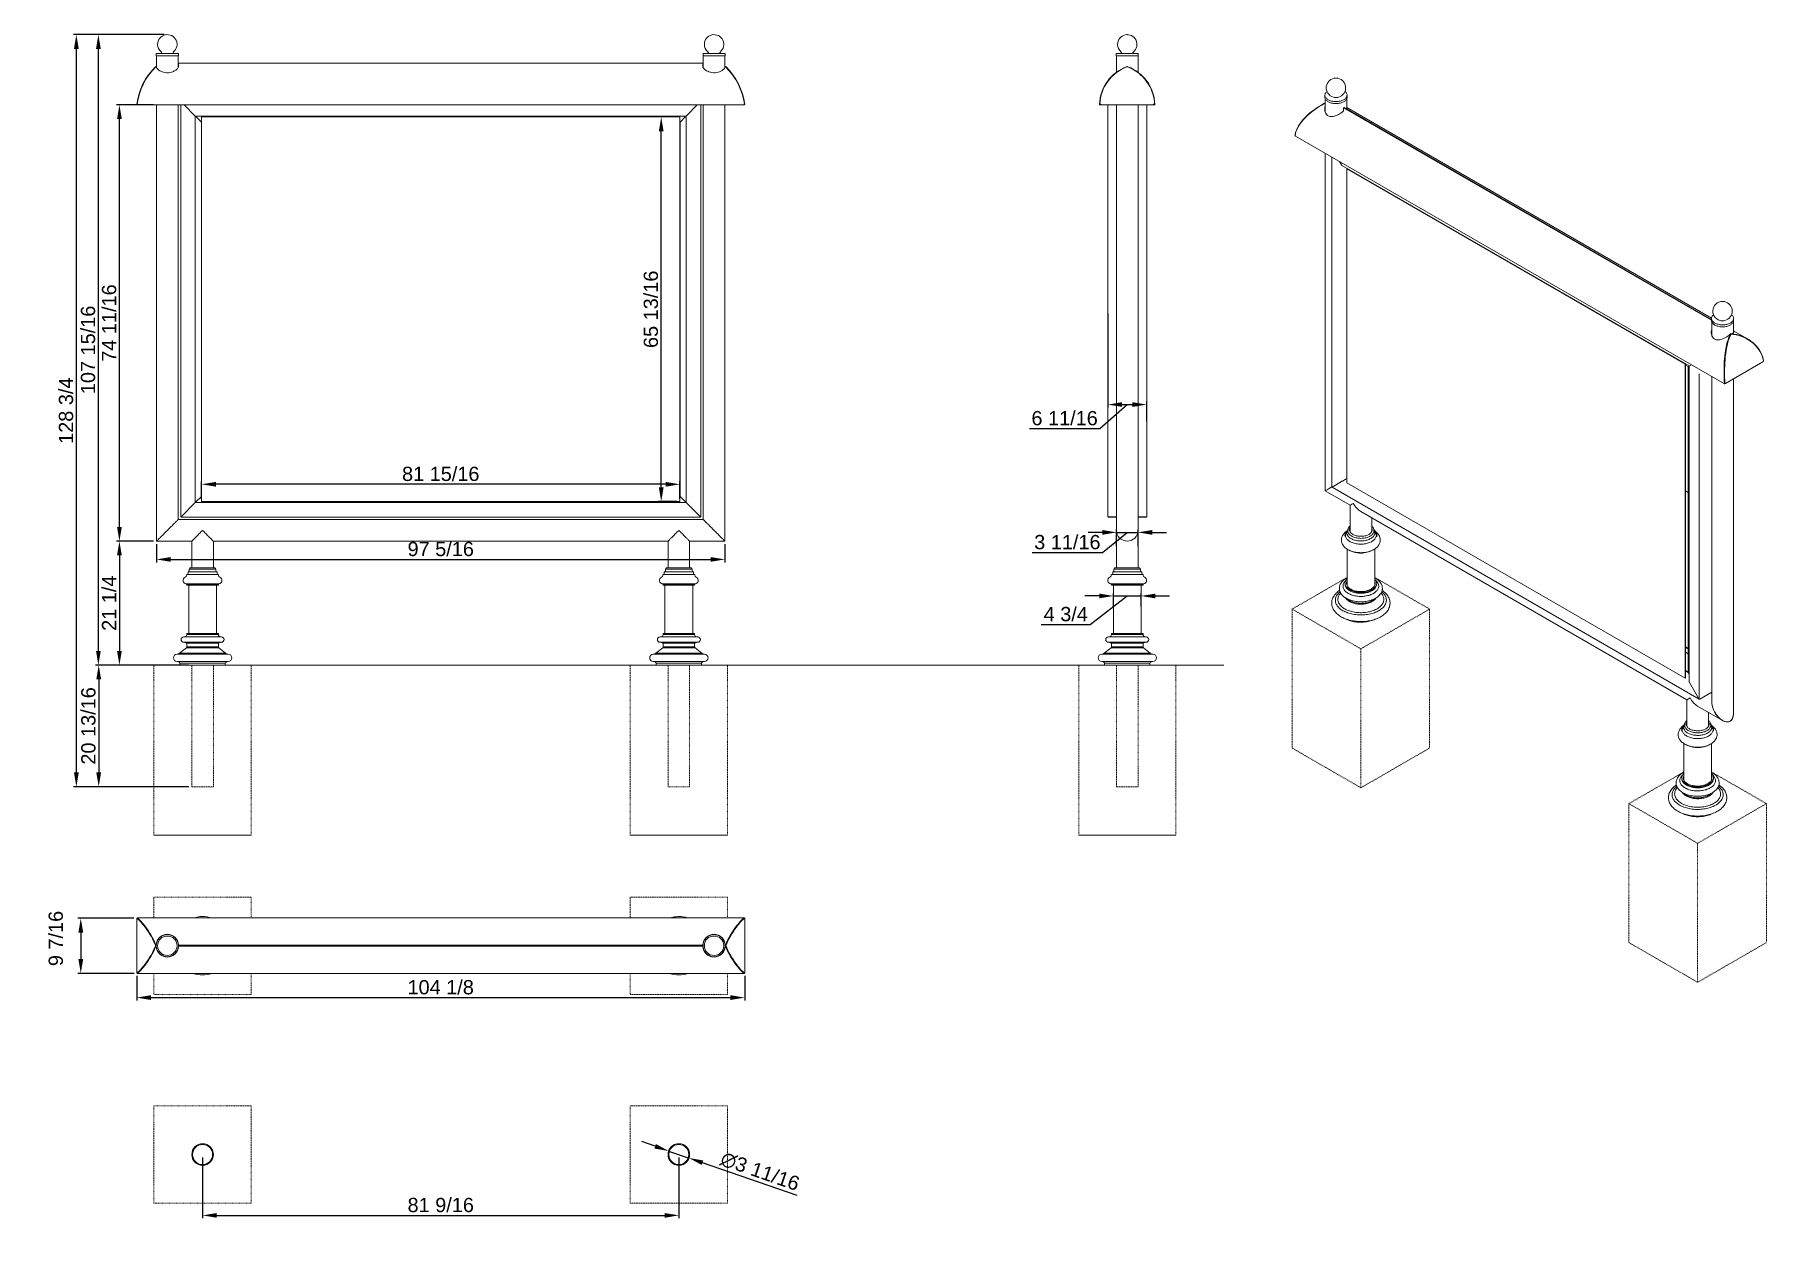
# Model space of a CAD drawing. Header units: inches. Extents: x -21 to 276, y -3 to 201.
import ezdxf

# ---------------------------------------------------------------- set-up
doc = ezdxf.new("R2010")
doc.units = ezdxf.units.IN
doc.header["$PDSIZE"] = -1
doc.linetypes.add('HIDDEN', pattern=[1.905, 1.27, -0.635])
for name, color, linetype, lineweight in [('ZANO_R', 7, 'Continuous', 0), ('ZANO_R_przerywana', 250, 'HIDDEN', 0), ('ZANO_W', 1, 'Continuous', 0)]:
    doc.layers.add(name, color=color, linetype=linetype, lineweight=lineweight)
doc.styles.get("Standard").update_dxf_attribs({"font": 'arial.ttf'})
doc.dimstyles.new('amerykanie', dxfattribs={"dimtxt": 50, "dimasz": 50, "dimexe": 0.5, "dimexo": 0.5, "dimgap": 1, "dimtad": 1, "dimdec": 0, "dimzin": 0, "dimlunit": 5, "dimtxsty": 'Standard', "dimcen": 0.09, "dimclrd": 1, "dimclre": 1, "dimclrt": 1, "dimazin": 0, "dimtfac": 1, "dimtdec": 0, "dimtmove": 0, "dimatfit": 3, "dimfxl": 1, "dimtzin": 0, "dimarcsym": 1})

msp = doc.modelspace()

# ---------------------------------------------------------------- blocks, each defined once
blk = doc.blocks.new('*D366')
at = {"layer": 'ZANO_W', "color": 1, "lineweight": -2}
for p, q in [((7.77, 121.76), (7.77, 124.72)), ((89.68, 121.76), (89.68, 124.72)), ((87.24, 124.22), (10.21, 124.22))]:
    blk.add_line(p, q, dxfattribs=at)
at = {"layer": 'ZANO_W', "color": 1}
for points in [[(10.21, 124.63), (10.21, 123.82), (7.77, 124.22)], [(87.24, 123.82), (87.24, 124.63), (89.68, 124.22)]]:
    blk.add_solid(points, dxfattribs=at)
at = {"layer": 'ZANO_W', "color": 1, "insert": (48.73, 125.99), "char_height": 2.438, "attachment_point": 5}
blk.add_mtext('81 15/16', dxfattribs=at)
blk = doc.blocks.new('*D367')
at = {"layer": 'ZANO_W', "color": 1, "lineweight": -2}
for p, q in [((89.18, 187.1), (85.99, 187.1)), ((86.49, 123.7), (86.49, 184.66)), ((89.18, 121.26), (85.99, 121.26))]:
    blk.add_line(p, q, dxfattribs=at)
at = {"layer": 'ZANO_W', "color": 1}
for points in [[(86.9, 184.66), (86.08, 184.66), (86.49, 187.1)], [(86.08, 123.7), (86.9, 123.7), (86.49, 121.26)]]:
    blk.add_solid(points, dxfattribs=at)
at = {"layer": 'ZANO_W', "color": 1, "insert": (84.73, 154.18), "char_height": 2.438, "attachment_point": 5, "rotation": 90}
blk.add_mtext('65 13/16', dxfattribs=at)
blk = doc.blocks.new('*D368')
at = {"layer": 'ZANO_W', "color": 1, "lineweight": -2}
for p, q in [((-0.44, 189.18), (-6.8, 189.18)), ((-6.3, 116.92), (-6.3, 186.74)), ((-0.44, 114.49), (-6.8, 114.49))]:
    blk.add_line(p, q, dxfattribs=at)
at = {"layer": 'ZANO_W', "color": 1}
for points in [[(-5.9, 186.74), (-6.71, 186.74), (-6.3, 189.18)], [(-6.71, 116.92), (-5.9, 116.92), (-6.3, 114.49)]]:
    blk.add_solid(points, dxfattribs=at)
at = {"layer": 'ZANO_W', "color": 1, "insert": (-8.06, 151.83), "char_height": 2.438, "attachment_point": 5, "rotation": 90}
blk.add_mtext('74 11/16', dxfattribs=at)
blk = doc.blocks.new('*D369')
at = {"layer": 'ZANO_W', "color": 1, "lineweight": -2}
for p, q in [((-0.44, 114.49), (-6.8, 114.49)), ((-6.3, 112.05), (-6.3, 95.7)), ((3.55, 93.26), (-6.8, 93.26))]:
    blk.add_line(p, q, dxfattribs=at)
at = {"layer": 'ZANO_W', "color": 1}
for points in [[(-5.9, 112.05), (-6.71, 112.05), (-6.3, 114.49)], [(-6.71, 95.7), (-5.9, 95.7), (-6.3, 93.26)]]:
    blk.add_solid(points, dxfattribs=at)
at = {"layer": 'ZANO_W', "color": 1, "insert": (-8.06, 103.87), "char_height": 2.438, "attachment_point": 5, "rotation": 90}
blk.add_mtext('21 1/4', dxfattribs=at)
blk = doc.blocks.new('*D370')
at = {"layer": 'ZANO_W', "color": 1, "lineweight": -2}
for p, q in [((5.59, 93.26), (-10.35, 93.26)), ((-9.85, 90.83), (-9.85, 74.89)), ((5.59, 72.45), (-10.35, 72.45))]:
    blk.add_line(p, q, dxfattribs=at)
at = {"layer": 'ZANO_W', "color": 1}
for points in [[(-9.44, 90.83), (-10.26, 90.83), (-9.85, 93.26)], [(-10.26, 74.89), (-9.44, 74.89), (-9.85, 72.45)]]:
    blk.add_solid(points, dxfattribs=at)
at = {"layer": 'ZANO_W', "color": 1, "insert": (-11.61, 82.86), "char_height": 2.438, "attachment_point": 5, "rotation": 90}
blk.add_mtext('20 13/16', dxfattribs=at)
blk = doc.blocks.new('*D371')
at = {"layer": 'ZANO_W', "color": 1, "lineweight": -2}
for p, q in [((1.37, 201.2), (-10.41, 201.2)), ((-9.91, 95.7), (-9.91, 198.76)), ((3.55, 93.26), (-10.41, 93.26))]:
    blk.add_line(p, q, dxfattribs=at)
at = {"layer": 'ZANO_W', "color": 1}
for points in [[(-9.5, 198.76), (-10.31, 198.76), (-9.91, 201.2)], [(-10.31, 95.7), (-9.5, 95.7), (-9.91, 93.26)]]:
    blk.add_solid(points, dxfattribs=at)
at = {"layer": 'ZANO_W', "color": 1, "insert": (-11.67, 147.23), "char_height": 2.438, "attachment_point": 5, "rotation": 90}
blk.add_mtext('107 15/16', dxfattribs=at)
blk = doc.blocks.new('*D372')
at = {"layer": 'ZANO_W', "color": 1, "lineweight": -2}
for p, q in [((1.35, 201.2), (-14.18, 201.2)), ((-13.68, 74.89), (-13.68, 198.76)), ((5.59, 72.45), (-14.18, 72.45))]:
    blk.add_line(p, q, dxfattribs=at)
at = {"layer": 'ZANO_W', "color": 1}
for points in [[(-13.27, 198.76), (-14.09, 198.76), (-13.68, 201.2)], [(-14.09, 74.89), (-13.27, 74.89), (-13.68, 72.45)]]:
    blk.add_solid(points, dxfattribs=at)
at = {"layer": 'ZANO_W', "color": 1, "insert": (-15.44, 136.82), "char_height": 2.438, "attachment_point": 5, "rotation": 90}
blk.add_mtext('128 3/4', dxfattribs=at)
blk = doc.blocks.new('*D373')
at = {"layer": 'ZANO_W', "color": 1, "lineweight": -2}
for p, q in [((0.06, 113.99), (0.06, 110.86)), ((97.39, 113.99), (97.39, 110.86)), ((2.49, 111.36), (94.96, 111.36))]:
    blk.add_line(p, q, dxfattribs=at)
at = {"layer": 'ZANO_W', "color": 1}
for points in [[(2.49, 111.77), (2.49, 110.96), (0.06, 111.36)], [(94.96, 110.96), (94.96, 111.77), (97.39, 111.36)]]:
    blk.add_solid(points, dxfattribs=at)
at = {"layer": 'ZANO_W', "color": 1, "insert": (48.73, 113.13), "char_height": 2.438, "attachment_point": 5}
blk.add_mtext('97 5/16', dxfattribs=at)
blk = doc.blocks.new('*D374')
at = {"layer": 'ZANO_W', "color": 1, "lineweight": -2}
for p, q in [((-3.84, 49.93), (-13.42, 49.93)), ((-12.92, 47.49), (-12.92, 42.94)), ((-3.78, 40.5), (-13.42, 40.5))]:
    blk.add_line(p, q, dxfattribs=at)
at = {"layer": 'ZANO_W', "color": 1}
for points in [[(-12.51, 47.49), (-13.33, 47.49), (-12.92, 49.93)], [(-13.33, 42.94), (-12.51, 42.94), (-12.92, 40.5)]]:
    blk.add_solid(points, dxfattribs=at)
at = {"layer": 'ZANO_W', "color": 1, "insert": (-17.19, 46.47), "char_height": 2.438, "attachment_point": 5, "rotation": 90}
blk.add_mtext('9 7/16', dxfattribs=at)
blk = doc.blocks.new('*D375')
at = {"layer": 'ZANO_W', "color": 1, "lineweight": -2}
for p, q in [((-3.34, 40.05), (-3.34, 35.85)), ((100.79, 40.05), (100.79, 35.85)), ((-0.9, 36.35), (98.35, 36.35))]:
    blk.add_line(p, q, dxfattribs=at)
at = {"layer": 'ZANO_W', "color": 1}
for points in [[(-0.9, 36.76), (-0.9, 35.94), (-3.34, 36.35)], [(98.35, 35.94), (98.35, 36.76), (100.79, 36.35)]]:
    blk.add_solid(points, dxfattribs=at)
at = {"layer": 'ZANO_W', "color": 1, "insert": (48.72, 38.11), "char_height": 2.438, "attachment_point": 5}
blk.add_mtext('104 1/8', dxfattribs=at)
blk = doc.blocks.new('*D376')
at = {"layer": 'ZANO_W', "color": 1, "lineweight": -2}
for p, q in [((85.46, 10.89), (83.15, 11.69)), ((87.76, 10.09), (91.26, 8.88)), ((109.77, 2.48), (93.56, 8.09))]:
    blk.add_line(p, q, dxfattribs=at)
at = {"layer": 'ZANO_W', "color": 1}
for points in [[(85.32, 10.51), (85.59, 11.28), (87.76, 10.09)], [(93.69, 8.47), (93.43, 7.7), (91.26, 8.88)]]:
    blk.add_solid(points, dxfattribs=at)
at = {"layer": 'ZANO_W', "color": 1, "insert": (103.41, 6.59), "char_height": 2.438, "attachment_point": 5, "rotation": 340.9046}
blk.add_mtext('∅3 11/16', dxfattribs=at)
blk = doc.blocks.new('*D377')
at = {"layer": 'ZANO_W', "color": 1, "lineweight": -2}
for p, q in [((7.94, 8.99), (7.94, -1.43)), ((89.51, 8.99), (89.51, -1.43)), ((10.38, -0.93), (87.07, -0.93))]:
    blk.add_line(p, q, dxfattribs=at)
at = {"layer": 'ZANO_W', "color": 1}
for points in [[(10.38, -0.53), (10.38, -1.34), (7.94, -0.93)], [(87.07, -1.34), (87.07, -0.53), (89.51, -0.93)]]:
    blk.add_solid(points, dxfattribs=at)
at = {"layer": 'ZANO_W', "color": 1, "insert": (48.73, 0.83), "char_height": 2.438, "attachment_point": 5}
blk.add_mtext('81 9/16', dxfattribs=at)
blk = doc.blocks.new('*D378')
at = {"layer": 'ZANO_W', "color": 1, "lineweight": -2}
for p, q in [((161.5, 105.11), (159.06, 105.11)), ((159.96, 100.23), (166.31, 105.11)), ((163.94, 103.3), (163.94, 105.61)), ((163.94, 105.11), (168.68, 105.11)), ((168.68, 103.3), (168.68, 105.61)), ((171.12, 105.11), (173.56, 105.11)), ((151.59, 100.23), (159.96, 100.23))]:
    blk.add_line(p, q, dxfattribs=at)
at = {"layer": 'ZANO_W', "color": 1}
for points in [[(161.5, 104.7), (161.5, 105.51), (163.94, 105.11)], [(171.12, 105.51), (171.12, 104.7), (168.68, 105.11)]]:
    blk.add_solid(points, dxfattribs=at)
at = {"layer": 'ZANO_W', "color": 1, "insert": (155.78, 101.99), "char_height": 2.438, "attachment_point": 5}
blk.add_mtext('4 3/4', dxfattribs=at)
blk = doc.blocks.new('*D379')
at = {"layer": 'ZANO_W', "color": 1, "lineweight": -2}
for p, q in [((162.02, 115.99), (159.59, 115.99)), ((162.09, 112.55), (166.31, 115.99)), ((164.46, 113.62), (164.46, 116.49)), ((164.46, 115.99), (168.16, 115.99)), ((168.16, 113.62), (168.16, 116.49)), ((170.6, 115.99), (173.04, 115.99)), ((150.02, 112.55), (162.09, 112.55))]:
    blk.add_line(p, q, dxfattribs=at)
at = {"layer": 'ZANO_W', "color": 1}
for points in [[(162.02, 115.58), (162.02, 116.4), (164.46, 115.99)], [(170.6, 116.4), (170.6, 115.58), (168.16, 115.99)]]:
    blk.add_solid(points, dxfattribs=at)
at = {"layer": 'ZANO_W', "color": 1, "insert": (156.05, 114.31), "char_height": 2.438, "attachment_point": 5}
blk.add_mtext('3 11/16', dxfattribs=at)
blk = doc.blocks.new('*D380')
at = {"layer": 'ZANO_W', "color": 1, "lineweight": -2}
for p, q in [((162.98, 153.45), (162.98, 137.37)), ((161.62, 133.77), (166.31, 137.87)), ((165.42, 137.87), (167.2, 137.87)), ((169.64, 135.02), (169.64, 138.37)), ((149.54, 133.77), (161.62, 133.77))]:
    blk.add_line(p, q, dxfattribs=at)
at = {"layer": 'ZANO_W', "color": 1}
for points in [[(165.42, 138.28), (165.42, 137.47), (162.98, 137.87)], [(167.2, 137.47), (167.2, 138.28), (169.64, 137.87)]]:
    blk.add_solid(points, dxfattribs=at)
at = {"layer": 'ZANO_W', "color": 1, "insert": (155.58, 135.53), "char_height": 2.438, "attachment_point": 5}
blk.add_mtext('6 11/16', dxfattribs=at)

# ---------------------------------------------------------------- dimensions: what is measured, and where the dimension line sits
at = {"layer": 'ZANO_W'}
for base, p1, p2, picture, middle in [((-13.67946, 201.19504), (6.09157, 72.45484), (1.85228, 201.19504), '*D372', (-15.44061, 136.82494)), ((-9.90748, 201.19561), (4.0503, 93.26292), (1.8735, 201.19561), '*D371', (-11.66779, 147.22927)), ((-6.30307, 189.17705), (0.05723, 114.48508), (0.05723, 189.17705), '*D368', (-8.06338, 151.83107)), ((86.49073, 187.10112), (89.6797, 121.26436), (89.6797, 187.10112), '*D367', (84.72958, 154.18274)), ((-6.30307, 93.26292), (0.05723, 114.48508), (4.0503, 93.26292), '*D369', (-8.06338, 103.874)), ((-9.85114, 72.45484), (6.09157, 93.26292), (6.09157, 72.45484), '*D370', (-11.61229, 82.85888)), ((-12.9192, 40.50011), (-3.33874, 49.93168), (-3.28153, 40.50011), '*D374', (-17.18983, 46.46899))]:
    dim = msp.add_linear_dim(base=base, p1=p1, p2=p2, angle=90, dimstyle='amerykanie', override={"dimtxt": 2.4375, "dimasz": 2.4375, "dimgap": 0.5, "dimdec": 4, "dimaunit": 1, "dimadec": 1, "dimtdec": 4, "dimtmove": 1, "dimfrac": 2}, dxfattribs=at)
    dim.commit()
    dim.dimension.update_dxf_attribs({"geometry": picture, "text_midpoint": middle})
for base, p1, p2, picture, middle in [((169.63948, 137.87364), (162.98089, 153.94933), (169.63948, 134.52256), '*D380', (161.11631, 133.77444)), ((168.16002, 115.98956), (164.46035, 113.12216), (168.16002, 113.12216), '*D379', (161.58509, 112.55255)), ((168.6823, 105.1078), (163.93806, 102.80343), (168.6823, 102.80343), '*D378', (159.45967, 100.23044))]:
    dim = msp.add_linear_dim(base=base, p1=p1, p2=p2, dimstyle='amerykanie', override={"dimtxt": 2.4375, "dimasz": 2.4375, "dimgap": 0.5, "dimdec": 4, "dimaunit": 1, "dimadec": 1, "dimtdec": 4, "dimtmove": 1, "dimfrac": 2}, dxfattribs=at)
    dim.commit()
    dim.dimension.update_dxf_attribs({"geometry": picture, "text_midpoint": middle, "dimtype": 160})
for base, p1, p2, picture, middle in [((7.77079, 124.22489), (89.6797, 121.26436), (7.77079, 121.26436), '*D366', (48.72525, 125.98521)), ((97.39327, 111.36469), (0.05723, 114.48508), (97.39327, 114.48508), '*D373', (48.72525, 113.12501)), ((100.78549, 36.3496), (-3.33874, 40.54829), (100.78549, 40.54846), '*D375', (48.72338, 38.10992)), ((89.50908, -0.93413), (7.94141, 9.48906), (89.50908, 9.48906), '*D377', (48.72525, 0.82619))]:
    dim = msp.add_linear_dim(base=base, p1=p1, p2=p2, dimstyle='amerykanie', override={"dimtxt": 2.4375, "dimasz": 2.4375, "dimgap": 0.5, "dimdec": 4, "dimaunit": 1, "dimadec": 1, "dimtdec": 4, "dimtmove": 1, "dimfrac": 2}, dxfattribs=at)
    dim.commit()
    dim.dimension.update_dxf_attribs({"geometry": picture, "text_midpoint": middle})
dim = msp.add_diameter_dim_2p(p1=(87.76103, 10.09422), p2=(91.25713, 8.8839), dimstyle='amerykanie', override={"dimtxt": 2.4375, "dimasz": 2.4375, "dimgap": 0.5, "dimdec": 4, "dimaunit": 1, "dimadec": 1, "dimtdec": 4, "dimtmove": 1, "dimfrac": 2}, dxfattribs=at)
dim.commit()
dim.dimension.update_dxf_attribs({"geometry": '*D376', "text_midpoint": (103.40979, 6.59499)})

# ---------------------------------------------------------------- linework, layer by layer
at = {"layer": 'ZANO_R'}
for p, q in [((0.01353, 197.9915), (0.01353, 197.57534)), ((3.8006, 197.9915), (0.01353, 197.9915)), ((3.8006, 197.57534), (0.01353, 197.57534)), ((0.05723, 197.57534), (0.05723, 195.52189)), ((3.75691, 195.52893), (3.75691, 197.57534)), ((3.8006, 197.57534), (3.8006, 197.9915)), ((93.62721, 196.32686), (3.81954, 196.32686)), ((3.81954, 195.73764), (3.81954, 196.32686)), ((93.62721, 196.32686), (93.62721, 195.73764)), ((93.64615, 197.9915), (93.64615, 197.57534)), ((93.83007, 197.9915), (93.64615, 197.9915)), ((93.83007, 197.57534), (93.64615, 197.57534)), ((93.68985, 197.57534), (93.68985, 195.52774)), ((97.43322, 197.9915), (93.83007, 197.9915)), ((97.43322, 197.57534), (93.83007, 197.57534)), ((97.38953, 195.51813), (97.38953, 197.57534)), ((97.43322, 197.57534), (97.43322, 197.9915)), ((164.41665, 197.9915), (164.41665, 197.57534)), ((165.49611, 197.9915), (164.41665, 197.9915)), ((165.49611, 197.57534), (164.41665, 197.57534)), ((164.46035, 197.57534), (164.46035, 194.75902)), ((168.20372, 197.9915), (165.49611, 197.9915)), ((168.20372, 197.57534), (165.49611, 197.57534)), ((168.16002, 194.74411), (168.16002, 197.57534)), ((168.20372, 197.57534), (168.20372, 197.9915)), ((-0.14684, 195.67698), (-0.10963, 195.63931)), ((-0.0988, 195.72414), (-0.06195, 195.68637)), ((97.54555, 195.72414), (97.50871, 195.68637)), ((97.59359, 195.67698), (97.55639, 195.63931)), ((166.20536, 195.69073), (166.21136, 195.67428)), ((166.3006, 195.73764), (166.23817, 195.73764)), ((166.25088, 195.72414), (166.35031, 195.72414)), ((166.3006, 195.73764), (166.29806, 195.72414)), ((166.3006, 195.73764), (166.30313, 195.72414)), ((166.3006, 195.73764), (166.36302, 195.73764)), ((166.39584, 195.69073), (166.39108, 195.67771)), ((200.15939, 190.83146), (200.15939, 190.49165)), ((200.20309, 190.25817), (200.20309, 187.98255)), ((202.39374, 190.45957), (202.46841, 190.47681)), ((203.90276, 188.46311), (203.90276, 190.25817)), ((203.94646, 190.49165), (203.94646, 190.83146)), ((-3.33874, 189.31322), (-3.27691, 189.30462)), ((-3.22325, 189.29336), (-3.28153, 189.29336)), ((-3.28153, 189.29336), (-3.28153, 189.29117)), ((-3.2238, 189.29117), (-3.28153, 189.29117)), ((-3.21906, 189.17705), (100.66581, 189.17705)), ((0.05723, 189.17705), (0.05723, 114.48508)), ((3.75691, 118.18476), (3.75691, 189.17705)), ((4.19596, 118.66335), (4.19596, 189.17705)), ((4.78346, 189.17705), (6.58056, 187.37995)), ((6.58056, 187.37995), (6.69293, 187.26758)), ((6.69293, 121.09789), (6.69293, 187.26758)), ((90.75757, 187.26758), (6.69293, 187.26758)), ((6.74287, 187.21764), (7.73333, 186.22718)), ((7.77079, 187.10112), (7.77079, 154.18274)), ((7.77079, 187.10112), (89.6797, 187.10112)), ((89.6797, 187.10112), (89.6797, 154.18274)), ((89.71716, 186.22718), (90.70763, 187.21764)), ((90.75757, 121.09789), (90.75757, 187.26758)), ((92.66703, 189.17705), (90.86993, 187.37995)), ((93.25454, 118.66335), (93.25454, 189.17705)), ((93.69359, 189.17705), (93.69359, 118.18476)), ((97.39327, 114.48508), (97.39327, 189.17705)), ((100.72828, 189.29336), (100.67001, 189.29336)), ((100.72828, 189.29117), (100.67055, 189.29117)), ((100.78549, 189.31322), (100.72367, 189.30462)), ((100.72828, 189.29336), (100.72828, 189.29117)), ((161.56072, 189.29336), (161.62311, 189.29117)), ((161.6089, 189.31322), (161.80168, 189.31322)), ((161.6089, 189.31322), (161.6089, 189.30501)), ((161.62413, 189.30462), (161.62311, 189.29117)), ((161.62413, 189.30462), (161.79971, 189.30462)), ((161.70512, 189.25116), (161.76883, 189.30462)), ((161.70512, 189.25116), (161.74524, 189.20334)), ((161.74524, 189.20334), (161.79013, 189.241)), ((161.80109, 189.18538), (161.80126, 189.18538)), ((161.80126, 189.18538), (170.79993, 189.18538)), ((162.98089, 118.71329), (162.98089, 189.18538)), ((164.46035, 189.18538), (164.46035, 116.33493)), ((168.16002, 116.33493), (168.16002, 189.18538)), ((169.63948, 118.71329), (169.63948, 189.18538)), ((170.79951, 189.31322), (170.99229, 189.31322)), ((170.80148, 189.30462), (170.97706, 189.30462)), ((170.81107, 189.241), (170.85595, 189.20334)), ((170.83236, 189.30462), (170.89608, 189.25116)), ((170.85595, 189.20334), (170.89608, 189.25116)), ((170.97706, 189.30462), (170.97809, 189.29117)), ((171.04047, 189.29336), (170.97809, 189.29117)), ((170.99229, 189.31322), (170.99229, 189.30501)), ((203.41203, 188.69544), (203.36789, 188.66996)), ((266.36765, 152.30097), (203.36789, 188.66996)), ((203.36789, 188.18884), (203.36789, 188.66996)), ((203.41203, 188.69544), (203.45617, 188.72092)), ((203.41203, 188.69544), (266.36765, 152.35194)), ((203.45617, 188.72092), (266.36765, 152.4029)), ((266.37054, 152.67056), (203.90276, 188.73243)), ((7.73333, 122.1383), (7.73333, 186.22718)), ((7.77079, 186.22718), (7.73333, 186.22718)), ((89.71716, 186.22718), (89.6797, 186.22718)), ((89.71716, 122.1383), (89.71716, 186.22718)), ((195.03283, 183.97539), (195.04868, 183.9637)), ((195.08042, 183.89237), (195.03921, 183.91616)), ((195.09614, 183.842), (268.57478, 141.42369)), ((200.20309, 180.89383), (200.20309, 123.08747)), ((201.36379, 180.22377), (201.36379, 123.77537)), ((202.67668, 179.46585), (203.00342, 178.89992)), ((203.08288, 178.81604), (262.57209, 144.47365)), ((203.97746, 178.26284), (203.93332, 178.23736)), ((203.93332, 178.23736), (203.93332, 151.35816)), ((203.93332, 178.23736), (261.85167, 144.80181)), ((203.97746, 178.26284), (261.89581, 144.82729)), ((204.21332, 178.16345), (204.24517, 178.10829)), ((7.77079, 154.18274), (7.77079, 121.26436)), ((89.6797, 154.18274), (89.6797, 121.26436)), ((203.93332, 151.35816), (203.93332, 124.47895)), ((266.36765, 152.61025), (266.36765, 152.27043)), ((266.41134, 152.03695), (266.41134, 149.76884)), ((270.11102, 150.11996), (270.11102, 152.03695)), ((270.15472, 152.27043), (270.15472, 152.61025)), ((266.35615, 150.18114), (266.41134, 150.14928)), ((266.3591, 150.25125), (266.41135, 150.22109)), ((269.05668, 148.3315), (269.09642, 148.31917)), ((269.07556, 148.4121), (269.11438, 148.40083)), ((269.62293, 149.99159), (269.57879, 149.9661)), ((269.58979, 149.89466), (269.60492, 149.85551)), ((269.65129, 149.92374), (269.62047, 149.90504)), ((269.62293, 149.99159), (269.66707, 150.01707)), ((269.66199, 149.85219), (269.63097, 149.83383)), ((269.64596, 149.94028), (269.66296, 149.93047)), ((269.65129, 149.92374), (269.7216, 149.96433)), ((269.68651, 149.99257), (269.68927, 149.99274)), ((272.52466, 149.11786), (270.11102, 150.51122)), ((268.74853, 146.42194), (268.71589, 146.41701)), ((268.75787, 146.50344), (268.72507, 146.49795)), ((261.89581, 144.82729), (261.85167, 144.80181)), ((261.85167, 144.80181), (261.85167, 117.9226)), ((261.89581, 144.82729), (261.89581, 117.94809)), ((262.37841, 144.3617), (261.89581, 144.6403)), ((262.37841, 144.3617), (262.5721, 144.47354)), ((262.37841, 92.03051), (262.37841, 144.3617)), ((262.57209, 144.47365), (262.57209, 90.38965)), ((262.58789, 144.48277), (262.61604, 144.49904)), ((262.93174, 144.68135), (262.605, 144.49266)), ((264.28527, 143.12004), (264.28527, 87.4498)), ((266.41399, 142.67109), (266.41399, 87.00085)), ((268.76511, 141.48074), (275.14472, 145.16361)), ((275.15864, 145.22317), (275.29496, 145.30186)), ((268.58526, 141.45893), (268.54405, 141.48272)), ((268.58526, 141.45893), (268.62937, 141.4826)), ((268.6599, 141.47153), (268.61814, 141.48893)), ((268.6599, 141.47153), (268.79622, 141.55022)), ((270.11367, 84.86473), (270.11367, 142.25925)), ((203.00342, 124.68617), (201.3967, 123.75833)), ((203.6361, 125.05143), (203.16233, 124.77792)), ((203.93332, 125.22305), (203.70673, 125.0922)), ((7.73333, 122.1383), (6.74287, 121.14783)), ((7.77079, 122.1383), (7.73333, 122.1383)), ((89.71716, 122.1383), (89.6797, 122.1383)), ((90.70763, 121.14783), (89.71716, 122.1383)), ((200.20309, 123.08747), (204.47001, 120.62423)), ((201.39501, 123.7213), (264.25997, 87.43013)), ((261.85167, 91.0434), (203.93332, 124.47895)), ((262.37841, 122.79982), (261.89581, 123.07842)), ((4.25838, 118.66335), (4.19596, 118.66335)), ((4.25838, 118.66335), (4.25838, 118.60092)), ((6.58056, 120.98553), (4.30832, 118.71329)), ((90.75757, 121.09789), (6.69293, 121.09789)), ((89.6797, 121.26436), (7.77079, 121.26436)), ((90.86993, 120.98553), (93.14217, 118.71329)), ((93.19212, 118.66335), (93.19212, 118.60092)), ((93.19212, 118.66335), (93.25454, 118.66335)), ((164.46035, 118.66335), (163.09325, 118.66335)), ((169.52711, 118.66335), (168.16002, 118.66335)), ((204.47001, 120.62422), (204.47001, 116.0787)), ((206.32, 119.55625), (262.14706, 87.32797)), ((93.69359, 118.18476), (3.75691, 118.18476)), ((93.19212, 118.60092), (4.25838, 118.60092)), ((164.46035, 118.60092), (163.09325, 118.60092)), ((164.46035, 116.33493), (164.46035, 109.90939)), ((169.52711, 118.60092), (168.16002, 118.60092)), ((168.16002, 109.90939), (168.16002, 116.33493)), ((203.83329, 115.8509), (203.83329, 115.71498)), ((204.04137, 116.2247), (204.04137, 116.10576)), ((204.11419, 116.37761), (204.11419, 116.3614)), ((204.11433, 116.36333), (204.11419, 116.37761)), ((208.16969, 116.0787), (208.16969, 118.48845)), ((208.52551, 116.37761), (208.52531, 116.36062)), ((208.52551, 116.3614), (208.52551, 116.37761)), ((208.59834, 116.10576), (208.59834, 116.2247)), ((208.80642, 115.71498), (208.80642, 115.8509)), ((261.89581, 117.94809), (261.85167, 117.9226)), ((261.85167, 117.9226), (261.85167, 91.0434)), ((261.89581, 117.94809), (261.89581, 91.06888)), ((0.05723, 114.48508), (6.09157, 114.48508)), ((6.09157, 114.48508), (6.09157, 109.90939)), ((9.79125, 114.48508), (87.65924, 114.48508)), ((9.79125, 109.90939), (9.79125, 114.48508)), ((87.65924, 114.48508), (87.65924, 109.90939)), ((91.35892, 114.48508), (97.39327, 114.48508)), ((91.35892, 109.90939), (91.35892, 114.48508)), ((203.58359, 115.44313), (203.58359, 115.43776)), ((203.94773, 113.14436), (203.94773, 106.9047)), ((208.69197, 106.9047), (208.69197, 113.14365)), ((209.05611, 115.43776), (209.05611, 115.44313)), ((5.73576, 109.82615), (5.73576, 109.8063)), ((5.81899, 109.90939), (9.31562, 109.90939)), ((9.31562, 109.90939), (10.06384, 109.90939)), ((10.14707, 109.8063), (10.14707, 109.82615)), ((87.30343, 109.82615), (87.30343, 109.8063)), ((87.38666, 109.90939), (91.61221, 109.90939)), ((91.61221, 109.90939), (91.6315, 109.90939)), ((91.71474, 109.8063), (91.71474, 109.82615)), ((164.10453, 109.82615), (164.10453, 109.8063)), ((164.18776, 109.90939), (168.43261, 109.90939)), ((168.51584, 109.8063), (168.51584, 109.82615)), ((9.75518, 107.1663), (5.14011, 107.1663)), ((5.20515, 108.68171), (5.20515, 108.67514)), ((5.23636, 107.04828), (5.23636, 106.93383)), ((9.69286, 107.04828), (5.23636, 107.04828)), ((9.69286, 106.93383), (5.23636, 106.93383)), ((9.65918, 108.76494), (5.28838, 108.76494)), ((5.45485, 109.18111), (5.45485, 109.01464)), ((9.4975, 109.26434), (5.53808, 109.26434)), ((5.56929, 106.93383), (5.56929, 98.67303)), ((5.66293, 109.63889), (5.66293, 109.49322)), ((9.38972, 109.6805), (5.70454, 109.6805)), ((10.17828, 109.6805), (9.38972, 109.6805)), ((10.34475, 109.26434), (9.4975, 109.26434)), ((10.59444, 108.76494), (9.65918, 108.76494)), ((10.64646, 107.04828), (9.69286, 107.04828)), ((10.64646, 106.93383), (9.69286, 106.93383)), ((10.74271, 107.1663), (9.75518, 107.1663)), ((10.2199, 109.49322), (10.2199, 109.63889)), ((10.31353, 98.67303), (10.31353, 106.93383)), ((10.42798, 109.01464), (10.42798, 109.18111)), ((10.64646, 106.93383), (10.64646, 107.04828)), ((10.67767, 108.67514), (10.67767, 108.68171)), ((92.2849, 107.1663), (86.70778, 107.1663)), ((86.77282, 108.68171), (86.77282, 108.67514)), ((86.80403, 107.04828), (86.80403, 106.93383)), ((92.18953, 107.04828), (86.80403, 107.04828)), ((92.18953, 106.93383), (86.80403, 106.93383)), ((92.13799, 108.76494), (86.85605, 108.76494)), ((87.02252, 109.18111), (87.02252, 109.01464)), ((91.89056, 109.26434), (87.10575, 109.26434)), ((87.13696, 106.93383), (87.13696, 98.67303)), ((87.2306, 109.63889), (87.2306, 109.49322)), ((91.7256, 109.6805), (87.27221, 109.6805)), ((91.74595, 109.6805), (91.7256, 109.6805)), ((91.78757, 109.49322), (91.78757, 109.63889)), ((91.8812, 98.67303), (91.8812, 106.93383)), ((91.91242, 109.26434), (91.89056, 109.26434)), ((91.99564, 109.01464), (91.99564, 109.18111)), ((92.16212, 108.76494), (92.13799, 108.76494)), ((92.21413, 107.04828), (92.18953, 107.04828)), ((92.21413, 106.93383), (92.18953, 106.93383)), ((92.21413, 106.93383), (92.21413, 107.04828)), ((92.24534, 108.67514), (92.24534, 108.68171)), ((92.31038, 107.1663), (92.2849, 107.1663)), ((169.11148, 107.1663), (163.50889, 107.1663)), ((163.57392, 108.68171), (163.57392, 108.67514)), ((163.60513, 107.04828), (163.60513, 106.93383)), ((169.01523, 107.04828), (163.60513, 107.04828)), ((169.01523, 106.93383), (163.60513, 106.93383)), ((168.96321, 108.76494), (163.65715, 108.76494)), ((163.82362, 109.18111), (163.82362, 109.01464)), ((168.71352, 109.26434), (163.90685, 109.26434)), ((163.93806, 106.93383), (163.93806, 98.67303)), ((164.0317, 109.63889), (164.0317, 109.49322)), ((168.54705, 109.6805), (164.07331, 109.6805)), ((168.58867, 109.49322), (168.58867, 109.63889)), ((168.6823, 98.67303), (168.6823, 106.93383)), ((168.79675, 109.01464), (168.79675, 109.18111)), ((169.01523, 106.93383), (169.01523, 107.04828)), ((169.04645, 108.67514), (169.04645, 108.68171)), ((203.6148, 107.27063), (203.6148, 107.12052)), ((209.0249, 107.12052), (209.0249, 107.27063)), ((4.71616, 98.0904), (11.16666, 98.0904)), ((5.23636, 98.67303), (5.23636, 98.48919)), ((5.23636, 98.67303), (10.64646, 98.67303)), ((5.23636, 98.48919), (10.64646, 98.48919)), ((10.64646, 98.48919), (10.64646, 98.67303)), ((86.28383, 98.0904), (92.73433, 98.0904)), ((86.80403, 98.67303), (86.80403, 98.48919)), ((86.80403, 98.67303), (92.21413, 98.67303)), ((86.80403, 98.48919), (92.21413, 98.48919)), ((92.21413, 98.48919), (92.21413, 98.67303)), ((163.08493, 98.0904), (169.53544, 98.0904)), ((163.60513, 98.67303), (163.60513, 98.48919)), ((163.60513, 98.67303), (169.01523, 98.67303)), ((163.60513, 98.48919), (169.01523, 98.48919)), ((169.01523, 98.48919), (169.01523, 98.67303)), ((3.57172, 95.13565), (12.31111, 95.13565)), ((5.1744, 96.2455), (4.00307, 95.30088)), ((4.00307, 95.30088), (11.87975, 95.30088)), ((4.71616, 97.17485), (11.16666, 97.17485)), ((5.1744, 96.2455), (10.70843, 96.2455)), ((5.23639, 97.00765), (5.23636, 96.3834)), ((5.23636, 96.3834), (10.64646, 96.3834)), ((5.23639, 97.00765), (10.64644, 97.00765)), ((10.64646, 96.3834), (10.64644, 97.00765)), ((11.87975, 95.30088), (10.70843, 96.2455)), ((85.13939, 95.13565), (93.87878, 95.13565)), ((86.74206, 96.2455), (85.57074, 95.30088)), ((85.57074, 95.30088), (93.44742, 95.30088)), ((86.28383, 97.17485), (92.73433, 97.17485)), ((86.74206, 96.2455), (92.2761, 96.2455)), ((86.80406, 97.00765), (86.80403, 96.3834)), ((86.80403, 96.3834), (92.21413, 96.3834)), ((86.80406, 97.00765), (92.21411, 97.00765)), ((92.21413, 96.3834), (92.21411, 97.00765)), ((93.44742, 95.30088), (92.2761, 96.2455)), ((161.94049, 95.13565), (170.67988, 95.13565)), ((163.54317, 96.2455), (162.37184, 95.30088)), ((162.37184, 95.30088), (170.24853, 95.30088)), ((163.08493, 97.17485), (169.53544, 97.17485)), ((163.54317, 96.2455), (169.0772, 96.2455)), ((163.60516, 97.00765), (163.60513, 96.3834)), ((163.60513, 96.3834), (169.01523, 96.3834)), ((163.60516, 97.00765), (169.01521, 97.00765)), ((169.01523, 96.3834), (169.01521, 97.00765)), ((170.24853, 95.30088), (169.0772, 96.2455)), ((262.37841, 96.10761), (261.89581, 96.38621)), ((262.37841, 96.05664), (261.89581, 96.33524)), ((261.89581, 95.48848), (262.37841, 95.20988)), ((-7.26753, 93.26293), (146.66066, 93.26293)), ((-0.38182, 93.26292), (16.26464, 93.26292)), ((16.26464, 93.26292), (-0.38182, 93.26292)), ((3.57172, 93.88717), (12.31111, 93.88717)), ((4.0503, 93.57504), (4.0503, 93.26292)), ((4.0503, 93.57504), (11.83252, 93.57504)), ((6.09157, 93.26292), (9.79125, 93.26292)), ((11.83252, 93.26292), (11.83252, 93.57504)), ((81.18585, 93.26292), (97.83232, 93.26292)), ((97.83232, 93.26292), (81.18585, 93.26292)), ((85.13939, 93.88717), (93.87878, 93.88717)), ((85.61797, 93.57504), (85.61797, 93.26292)), ((85.61797, 93.57504), (93.40019, 93.57504)), ((87.65924, 93.26292), (91.35892, 93.26292)), ((93.40019, 93.26292), (93.40019, 93.57504)), ((115.6745, 93.26293), (182.87206, 93.26293)), ((157.98695, 93.26292), (174.63342, 93.26292)), ((174.63342, 93.26292), (157.98695, 93.26292)), ((161.94049, 93.88717), (170.67988, 93.88717)), ((162.41907, 93.57504), (162.41907, 93.26292)), ((162.41907, 93.57504), (170.20129, 93.57504)), ((164.46221, 93.26292), (168.15816, 93.26292)), ((170.20129, 93.26292), (170.20129, 93.57504)), ((262.37842, 92.08148), (261.89581, 92.36008)), ((262.37841, 92.03051), (261.89581, 92.30911)), ((262.5721, 91.69505), (262.37841, 92.03051)), ((261.89581, 91.06888), (261.85167, 91.0434)), ((262.605, 90.27891), (264.21172, 87.496)), ((262.14706, 87.32797), (262.14706, 82.78245)), ((263.99705, 86.26), (268.26398, 83.79676)), ((266.41399, 88.63481), (264.32649, 87.42972)), ((266.41399, 88.63482), (264.37063, 87.45521)), ((261.79125, 83.08136), (261.79125, 83.06515)), ((265.84674, 82.78245), (265.84674, 85.1922)), ((266.20256, 83.08136), (266.2025, 83.07224)), ((266.20256, 83.06515), (266.20256, 83.08136)), ((261.26064, 82.14688), (261.26064, 82.14151)), ((261.51034, 82.55465), (261.51034, 82.41872)), ((261.51035, 82.41386), (261.51034, 82.41872)), ((261.71842, 82.92845), (261.71842, 82.80951)), ((266.27539, 82.80951), (266.27539, 82.92845)), ((266.48346, 82.41873), (266.48346, 82.55465)), ((266.73316, 82.14151), (266.73316, 82.14688)), ((261.62478, 79.84733), (261.62478, 73.60844)), ((266.36902, 73.60845), (266.36902, 79.84818)), ((261.29185, 73.97438), (261.29185, 73.82427)), ((266.70195, 73.82427), (266.70195, 73.97438)), ((-3.33981, 49.74234), (-3.33981, 40.73763)), ((-3.33874, 49.93168), (-3.33874, 49.7389)), ((-3.33874, 49.93168), (-3.27969, 49.93168)), ((-3.28153, 49.97986), (-3.28153, 49.93168)), ((-3.28153, 49.97986), (-3.22325, 49.97986)), ((100.67097, 49.97993), (-3.22422, 49.97993)), ((-2.52602, 49.22736), (-2.50468, 49.22736)), ((-2.48873, 49.18723), (-2.46945, 49.18723)), ((99.9162, 49.18723), (99.93533, 49.18723)), ((99.95144, 49.22736), (99.97278, 49.22736)), ((100.67001, 49.97986), (100.72828, 49.97986)), ((100.78549, 49.93185), (100.72645, 49.93185)), ((100.72828, 49.97986), (100.72828, 49.93185)), ((100.78549, 49.73907), (100.78549, 49.93185)), ((100.78656, 40.7378), (100.78656, 49.74251)), ((-0.38182, 46.06348), (-0.38182, 45.96782)), ((-0.38182, 44.51215), (-0.38182, 44.41648)), ((-0.14684, 45.32261), (-0.10297, 45.32261)), ((-0.14684, 45.15736), (-0.10297, 45.15736)), ((-0.0988, 45.2897), (-0.0988, 45.19027)), ((-0.0988, 45.2897), (-0.05521, 45.2897)), ((-0.0988, 45.19027), (-0.05521, 45.19027)), ((-0.05751, 45.33523), (-0.05751, 45.31382)), ((-0.05751, 45.14474), (-0.05751, 45.16615)), ((-0.05521, 45.2897), (-0.05521, 45.19027)), ((-0.00914, 45.23998), (-0.00914, 45.30241)), ((-0.00914, 45.23998), (-0.00914, 45.17756)), ((0.00214, 45.43858), (-0.00772, 45.31382)), ((-0.00772, 45.31382), (-0.00772, 45.33523)), ((-0.00772, 45.16615), (-0.00772, 45.14474)), ((2.41629, 47.08023), (2.31151, 47.08023)), ((3.81812, 45.31382), (3.81812, 45.33523)), ((3.81812, 45.16615), (3.81812, 45.14474)), ((3.81954, 45.23998), (3.81954, 45.30241)), ((3.81954, 45.30241), (93.62721, 45.30241)), ((3.81954, 45.23998), (93.62721, 45.23998)), ((3.81954, 45.23998), (3.81954, 45.17756)), ((93.62721, 45.17756), (3.81954, 45.17756)), ((93.62721, 45.23998), (93.62721, 45.30241)), ((93.62721, 45.23998), (93.62721, 45.17756)), ((93.62864, 45.31382), (93.62864, 45.33523)), ((93.62864, 45.16615), (93.62864, 45.14474)), ((95.13524, 47.08023), (95.02875, 47.08023)), ((97.44461, 45.04139), (97.45448, 45.16615)), ((97.45448, 45.31382), (97.45448, 45.33523)), ((97.45448, 45.16615), (97.45448, 45.14474)), ((97.45589, 45.23998), (97.45589, 45.30241)), ((97.45589, 45.23998), (97.45589, 45.17756)), ((97.54555, 45.28987), (97.50196, 45.28987)), ((97.50196, 45.19044), (97.50196, 45.28987)), ((97.54555, 45.19044), (97.50196, 45.19044)), ((97.50426, 45.33523), (97.50426, 45.31382)), ((97.50426, 45.14474), (97.50426, 45.16615)), ((97.54555, 45.19044), (97.54555, 45.28987)), ((97.59359, 45.32278), (97.54973, 45.32278)), ((97.59359, 45.15753), (97.54973, 45.15753)), ((97.83232, 45.9761), (97.83232, 46.0713)), ((97.83232, 44.40867), (97.83232, 44.50421)), ((2.31151, 43.38056), (2.35358, 43.38056)), ((95.09566, 43.38056), (95.13524, 43.38056)), ((-3.33874, 40.74107), (-3.33874, 40.54829)), ((-3.33874, 40.54829), (-3.27969, 40.54829)), ((-3.28153, 40.50011), (-3.28153, 40.54829)), ((-3.22325, 40.50011), (-3.28153, 40.50011)), ((-3.22422, 40.50004), (100.67097, 40.50004)), ((-2.50468, 41.25261), (-2.52602, 41.25261)), ((-2.46945, 41.29274), (-2.48873, 41.29274)), ((99.93563, 41.29274), (99.9162, 41.29274)), ((99.97278, 41.25261), (99.95144, 41.25261)), ((100.72828, 40.50011), (100.67001, 40.50011)), ((100.78549, 40.54846), (100.72644, 40.54846)), ((100.72828, 40.50011), (100.72828, 40.54846)), ((100.78549, 40.54846), (100.78549, 40.74124))]:
    msp.add_line(p, q, dxfattribs=at)
at = {"layer": 'ZANO_R', "flags": 128}
for points in [[(-0.00772, 195.69073), (0.00025, 195.64695), (0.03713, 195.55335), (0.1006, 195.454), (0.19325, 195.34661), (0.312, 195.23692), (0.45485, 195.12815), (0.62199, 195.02232), (0.8123, 194.92302), (1.02306, 194.83491), (1.27295, 194.75702), (1.54107, 194.70274), (1.82291, 194.67771), (2.10754, 194.68431), (2.35852, 194.71756), (2.59784, 194.77325), (2.83094, 194.85139), (2.97024, 194.91008), (3.10028, 194.97376), (3.33335, 195.11291), (3.5245, 195.25919), (3.63533, 195.3657), (3.72167, 195.47026), (3.78167, 195.57016), (3.81812, 195.69073)], [(93.62864, 195.69073), (93.6366, 195.64695), (93.67348, 195.55335), (93.73696, 195.454), (93.82962, 195.34661), (93.94837, 195.23691), (94.09122, 195.12813), (94.25836, 195.02231), (94.44868, 194.92301), (94.65943, 194.83491), (94.90932, 194.75702), (95.17743, 194.70274), (95.45927, 194.67771), (95.74389, 194.68431), (95.99484, 194.71757), (96.23416, 194.77325), (96.46963, 194.85234), (96.68382, 194.94681), (96.9072, 195.07204), (97.09577, 195.20518), (97.21707, 195.31048), (97.31524, 195.415), (97.38848, 195.51605), (97.43352, 195.60632), (97.45448, 195.69073)], [(203.94646, 190.49165), (203.94529, 190.45327), (203.93201, 190.35687), (203.90403, 190.26152), (203.86155, 190.16798), (203.80492, 190.07697), (203.73458, 189.9892), (203.65108, 189.90537), (203.55507, 189.82613), (203.4473, 189.75209), (203.32862, 189.68384), (203.19996, 189.62192), (203.06232, 189.5668), (202.91678, 189.51892), (202.76448, 189.47865), (202.60661, 189.44631), (202.4444, 189.42215), (202.27914, 189.40636), (202.1121, 189.39907), (201.9446, 189.40032), (201.77795, 189.41012), (201.61345, 189.42838), (201.45238, 189.45497), (201.29602, 189.48966), (201.14559, 189.5322), (201.00225, 189.58225), (200.86714, 189.63941), (200.7413, 189.70325), (200.62574, 189.77325), (200.52134, 189.84888), (200.42893, 189.92954), (200.34923, 190.0146), (200.28286, 190.10339), (200.23034, 190.19522), (200.19209, 190.28937), (200.16841, 190.3851), (200.15947, 190.48167), (200.15939, 190.49165)], [(203.59622, 191.46483), (203.63227, 191.43449), (203.71841, 191.35155), (203.79151, 191.26454), (203.85101, 191.17414), (203.89644, 191.08106), (203.92744, 190.98603), (203.94376, 190.88978), (203.94529, 190.79308), (203.93201, 190.69668), (203.90403, 190.60134), (203.86155, 190.50779), (203.80492, 190.41678), (203.73458, 190.32902), (203.65108, 190.24518), (203.55507, 190.16594), (203.4473, 190.0919), (203.32862, 190.02366), (203.19996, 189.96173), (203.06232, 189.90661), (202.91678, 189.85873), (202.76448, 189.81846), (202.60661, 189.78612), (202.4444, 189.76196), (202.27914, 189.74617), (202.1121, 189.73888), (201.9446, 189.74014), (201.77795, 189.74993), (201.61345, 189.7682), (201.45238, 189.79478), (201.29602, 189.82948), (201.14559, 189.87202), (201.00225, 189.92206), (200.86714, 189.97923), (200.7413, 190.04306), (200.62574, 190.11307), (200.52134, 190.1887), (200.42893, 190.26935), (200.34923, 190.35441), (200.28286, 190.4432), (200.23034, 190.53503), (200.19209, 190.62918), (200.16841, 190.72491), (200.15947, 190.82148), (200.16535, 190.91812), (200.18601, 191.01409), (200.22127, 191.10863), (200.27087, 191.201), (200.33442, 191.29047), (200.41142, 191.37635), (200.50126, 191.45797), (200.50964, 191.46483)], [(6.69293, 187.26758), (6.69389, 187.26662), (6.69673, 187.26378), (6.70134, 187.25917), (6.70755, 187.25296), (6.71512, 187.24539), (6.72376, 187.23676), (6.73312, 187.22739), (6.74287, 187.21764)], [(6.69293, 187.26758), (6.69389, 187.26662), (6.69673, 187.26378), (6.70134, 187.25917), (6.70755, 187.25296), (6.71512, 187.24539), (6.72376, 187.23676), (6.73312, 187.22739), (6.74287, 187.21764)], [(90.70763, 187.21764), (90.71737, 187.22739), (90.72674, 187.23676), (90.73537, 187.24539), (90.74294, 187.25296), (90.74915, 187.25917), (90.75377, 187.26378), (90.75661, 187.26662), (90.75757, 187.26758)], [(90.70763, 187.21764), (90.71737, 187.22739), (90.72674, 187.23676), (90.73537, 187.24539), (90.74294, 187.25296), (90.74915, 187.25917), (90.75377, 187.26378), (90.75661, 187.26662), (90.75757, 187.26758)], [(90.75757, 187.26758), (90.75927, 187.26929), (90.76434, 187.27436), (90.77262, 187.28264), (90.78385, 187.29387), (90.7977, 187.30772), (90.81375, 187.32377), (90.8315, 187.34152), (90.85042, 187.36044), (90.86993, 187.37995)], [(90.75757, 187.26758), (90.75972, 187.26974), (90.76612, 187.27614), (90.7765, 187.28652), (90.79048, 187.30049), (90.80751, 187.31752), (90.82693, 187.33695), (90.84801, 187.35803), (90.86993, 187.37995)], [(195.03283, 183.97539), (195.05078, 184.0728), (195.14747, 184.4626), (195.28319, 184.85128), (195.45564, 185.23545), (195.66195, 185.61198), (195.90004, 185.98058), (196.16735, 186.34014), (196.4613, 186.68984), (196.78004, 187.02985), (197.1206, 187.35932), (197.54468, 187.73189), (197.99366, 188.0914), (198.46302, 188.43784), (198.94827, 188.77119), (199.44491, 189.09144), (199.99242, 189.42542), (200.20309, 189.5495)], [(200.20309, 189.48845), (200.05923, 189.40491), (199.62545, 189.14461), (199.19703, 188.8767), (198.77759, 188.60118), (198.36845, 188.31683), (197.97178, 188.02307), (197.5897, 187.71938), (197.22434, 187.40538), (196.87793, 187.08084), (196.55278, 186.7457), (196.25069, 186.39933), (195.97497, 186.04296), (195.72875, 185.67803), (195.51406, 185.30488), (195.33346, 184.92496), (195.18936, 184.54011), (195.10136, 184.22834), (195.03921, 183.91616)], [(200.20309, 188.94573), (200.16012, 188.79177), (200.12678, 188.56708), (200.12303, 188.34205), (200.14977, 188.12103), (200.20789, 187.91057), (200.30769, 187.70058), (200.44547, 187.5169), (200.62127, 187.36785), (200.82875, 187.26063), (201.03749, 187.20339), (201.26031, 187.18211), (201.50292, 187.19566), (201.66199, 187.2217), (201.82188, 187.25982), (202.14421, 187.36924), (202.4603, 187.51511), (202.68274, 187.64001), (202.89732, 187.77877), (203.10025, 187.92851), (203.34368, 188.13772)], [(200.20309, 188.83763), (200.17979, 188.7513), (200.14878, 188.52929), (200.14446, 188.36502), (200.15632, 188.20281), (200.1921, 188.01545), (200.25195, 187.83631), (200.3359, 187.67051), (200.46346, 187.50164)], [(203.98177, 188.4175), (203.98999, 188.42911), (203.99374, 188.48132), (203.96699, 188.54016), (203.90887, 188.60674), (203.90276, 188.6118)], [(270.15472, 152.27043), (270.1538, 152.23627), (270.14115, 152.13985), (270.11381, 152.04444), (270.07196, 151.9508), (270.01594, 151.85966), (269.94619, 151.77174), (269.86325, 151.68772), (269.76777, 151.60826), (269.66049, 151.53399), (269.54227, 151.46548), (269.41402, 151.40327), (269.27676, 151.34784), (269.13153, 151.29964), (268.97951, 151.25903), (268.82185, 151.22634), (268.65981, 151.20182), (268.49465, 151.18566), (268.32766, 151.17799), (268.16016, 151.17887), (267.99344, 151.1883), (267.82882, 151.2062), (267.66758, 151.23242), (267.51099, 151.26677), (267.36026, 151.30897), (267.2166, 151.3587), (267.08111, 151.41556), (266.95484, 151.47912), (266.83881, 151.54887), (266.73391, 151.62426), (266.64096, 151.70471), (266.56068, 151.78959), (266.49372, 151.87823), (266.4406, 151.96994), (266.40171, 152.06401), (266.37739, 152.15969), (266.36781, 152.25623), (266.36765, 152.27043)], [(269.80448, 153.24362), (269.83648, 153.21679), (269.92318, 153.13404), (269.99686, 153.0472), (270.05696, 152.95693), (270.10301, 152.86395), (270.13464, 152.76899), (270.15162, 152.67278), (270.1538, 152.57609), (270.14115, 152.47966), (270.11381, 152.38425), (270.07196, 152.29061), (270.01594, 152.19948), (269.94619, 152.11156), (269.86325, 152.02754), (269.76777, 151.94808), (269.66049, 151.8738), (269.54227, 151.80529), (269.41402, 151.74308), (269.27676, 151.68765), (269.13153, 151.63945), (268.97951, 151.59884), (268.82185, 151.56615), (268.65981, 151.54163), (268.49465, 151.52548), (268.32766, 151.51781), (268.16016, 151.51869), (267.99344, 151.52812), (267.82882, 151.54601), (267.66758, 151.57223), (267.51099, 151.60658), (267.36026, 151.64879), (267.2166, 151.69851), (267.08111, 151.75538), (266.95484, 151.81893), (266.83881, 151.88868), (266.73391, 151.96407), (266.64096, 152.04452), (266.56068, 152.1294), (266.49372, 152.21805), (266.4406, 152.30976), (266.40171, 152.40382), (266.37739, 152.4995), (266.36781, 152.59604), (266.37304, 152.6927), (266.39306, 152.78871), (266.42769, 152.88333), (266.47667, 152.97581), (266.47667, 152.97581)], [(266.41134, 150.71351), (266.37102, 150.56901), (266.33768, 150.34431), (266.33393, 150.11928), (266.36068, 149.89827), (266.4188, 149.68782), (266.5186, 149.47782), (266.65638, 149.29415), (266.83218, 149.1451), (267.03964, 149.03789), (267.24837, 148.98067), (267.47118, 148.95938), (267.71645, 148.97331), (267.96639, 149.01987), (268.26329, 149.11115), (268.55629, 149.23506), (268.77896, 149.35056), (268.99515, 149.48056), (269.20135, 149.62231), (269.38436, 149.7649), (269.55458, 149.91498)], [(266.41135, 150.61157), (266.37236, 150.42272), (266.35513, 150.19983), (266.36718, 149.9804), (266.39995, 149.80455), (266.45383, 149.63575), (266.5289, 149.47818), (266.65563, 149.29912), (266.70735, 149.25093)], [(269.58979, 149.89466), (269.54115, 149.7979), (269.36282, 149.3968), (269.20845, 148.97628), (269.07468, 148.53719), (268.96017, 148.08564), (268.86214, 147.6217), (268.77878, 147.14706), (268.70863, 146.6633), (268.65047, 146.17196), (268.60334, 145.67465), (268.56637, 145.17119), (268.53926, 144.66725), (268.52138, 144.1609), (268.51251, 143.64943), (268.51283, 143.14039), (268.52041, 142.70996), (268.53473, 142.28795), (268.55635, 141.86766), (268.58526, 141.45893)], [(269.60492, 149.85551), (269.55708, 149.75966), (269.38181, 149.36237), (269.23032, 148.94594), (269.09925, 148.51122), (268.98555, 148.05682), (268.88833, 147.5881), (268.77792, 146.91958), (268.73205, 146.57677), (268.69203, 146.22969), (268.65693, 145.87236), (268.62727, 145.51172), (268.60274, 145.14691), (268.58327, 144.78007), (268.56309, 144.22037), (268.55396, 143.65972), (268.55592, 143.09416), (268.56721, 142.62144)], [(268.61619, 141.48975), (268.6087, 141.6008), (268.58406, 142.05636), (268.56772, 142.53331), (268.56, 143.02357), (268.56096, 143.52255), (268.57064, 144.02568), (268.59015, 144.55335), (268.61969, 145.08289), (268.65979, 145.61095), (268.71102, 146.13417), (268.77389, 146.64919), (268.87241, 147.2927), (268.99509, 147.92112), (269.14576, 148.52849), (269.32822, 149.10886), (269.47024, 149.47907), (269.63097, 149.83383)], [(268.6599, 141.47153), (268.65232, 141.58368), (268.62725, 142.04377), (268.61058, 142.52041), (268.60236, 143.00889), (268.60262, 143.50437), (268.61137, 144.00537), (268.62876, 144.5092), (268.65504, 145.01343), (268.69068, 145.51686), (268.73618, 146.01666), (268.80271, 146.59565), (268.88538, 147.16662), (268.98637, 147.72572), (269.10786, 148.26907), (269.25203, 148.79279), (269.43785, 149.33556), (269.54492, 149.59802), (269.66199, 149.85219)], [(269.09686, 148.49728), (269.10099, 148.49849), (269.14487, 148.51183)], [(269.62293, 149.99159), (269.64159, 149.95378), (269.66456, 149.9314)], [(269.68927, 149.99274), (269.76618, 150.00789), (269.90329, 150.04073), (270.01575, 150.07635), (270.1055, 150.11611), (270.16755, 150.15931), (270.20089, 150.20636), (270.20464, 150.25857), (270.1779, 150.31742), (270.11978, 150.38399), (270.11102, 150.39126)], [(269.72448, 149.97241), (269.83316, 149.96647), (270.26843, 149.9196), (270.70221, 149.83789), (271.13063, 149.72406), (271.55008, 149.58076), (271.95922, 149.4096), (272.35589, 149.21208), (272.73797, 148.98938), (273.10333, 148.74254), (273.44974, 148.47241), (273.77489, 148.17982), (274.07697, 147.86485), (274.3527, 147.52909), (274.59891, 147.17435), (274.81361, 146.8012), (274.99421, 146.4112), (275.1383, 146.00621), (275.2263, 145.6709), (275.26308, 145.46836)], [(275.29496, 145.30186), (275.27701, 145.40803), (275.18031, 145.82677), (275.0446, 146.2347), (274.87215, 146.62836), (274.66584, 147.00458), (274.42775, 147.36309), (274.16044, 147.70257), (273.86649, 148.02193), (273.54775, 148.32079), (273.20719, 148.59772), (272.78311, 148.89348), (272.33413, 149.15755), (271.86477, 149.38738), (271.37952, 149.58046), (270.88288, 149.73426), (270.33537, 149.85368), (270.05733, 149.89383), (269.77884, 149.91965)], [(203.70673, 125.0922), (203.69916, 125.08783), (203.69053, 125.08285), (203.68116, 125.07744), (203.67142, 125.07181), (203.66167, 125.06619), (203.6523, 125.06078), (203.64367, 125.05579), (203.6361, 125.05143)], [(4.30832, 118.71329), (4.28881, 118.70462), (4.26989, 118.69621), (4.25214, 118.68831), (4.2361, 118.68119), (4.22225, 118.67503), (4.21101, 118.67004), (4.20273, 118.66636), (4.19767, 118.66411), (4.19596, 118.66335)], [(4.30832, 118.71329), (4.29858, 118.69137), (4.28921, 118.67029), (4.28058, 118.65086), (4.27301, 118.63383), (4.2668, 118.61986), (4.26218, 118.60947), (4.25934, 118.60308), (4.25838, 118.60092)], [(4.30832, 118.71329), (4.29858, 118.70355), (4.28921, 118.69417), (4.28058, 118.68554), (4.27301, 118.67798), (4.2668, 118.67176), (4.26218, 118.66715), (4.25934, 118.66431), (4.25838, 118.66335)], [(4.30832, 118.71329), (4.29965, 118.70462), (4.29124, 118.69621), (4.28335, 118.68831), (4.27622, 118.68119), (4.27007, 118.67503), (4.26507, 118.67004), (4.26139, 118.66636), (4.25914, 118.66411), (4.25838, 118.66335)], [(6.69293, 121.09789), (6.69077, 121.09574), (6.68437, 121.08934), (6.67399, 121.07896), (6.66002, 121.06498), (6.64299, 121.04796), (6.62356, 121.02853), (6.60248, 121.00745), (6.58056, 120.98553)], [(6.69293, 121.09789), (6.69122, 121.09619), (6.68615, 121.09112), (6.67787, 121.08284), (6.66664, 121.0716), (6.65279, 121.05775), (6.63675, 121.04171), (6.61899, 121.02396), (6.60008, 121.00504), (6.58056, 120.98553)], [(6.74287, 121.14783), (6.73312, 121.13809), (6.72376, 121.12872), (6.71512, 121.12009), (6.70755, 121.11252), (6.70134, 121.10631), (6.69673, 121.10169), (6.69389, 121.09885), (6.69293, 121.09789)], [(6.74287, 121.14783), (6.73419, 121.13916), (6.72579, 121.13075), (6.7179, 121.12286), (6.71077, 121.11573), (6.70461, 121.10958), (6.69962, 121.10458), (6.69594, 121.1009), (6.69369, 121.09865), (6.69293, 121.09789)], [(90.75757, 121.09789), (90.75661, 121.09885), (90.75377, 121.10169), (90.74915, 121.10631), (90.74294, 121.11252), (90.73537, 121.12009), (90.72674, 121.12872), (90.71737, 121.13809), (90.70763, 121.14783)], [(90.75757, 121.09789), (90.75661, 121.09885), (90.75377, 121.10169), (90.74915, 121.10631), (90.74294, 121.11252), (90.73537, 121.12009), (90.72674, 121.12872), (90.71737, 121.13809), (90.70763, 121.14783)], [(90.86993, 120.98553), (90.84801, 121.00745), (90.82693, 121.02853), (90.80751, 121.04796), (90.79048, 121.06498), (90.7765, 121.07896), (90.76612, 121.08934), (90.75972, 121.09574), (90.75757, 121.09789)], [(90.86993, 120.98553), (90.85042, 121.00504), (90.8315, 121.02396), (90.81375, 121.04171), (90.7977, 121.05775), (90.78385, 121.0716), (90.77262, 121.08284), (90.76434, 121.09112), (90.75927, 121.09619), (90.75757, 121.09789)], [(93.19212, 118.60092), (93.19135, 118.60263), (93.1891, 118.6077), (93.18542, 118.61598), (93.18043, 118.62721), (93.17428, 118.64106), (93.16714, 118.65711), (93.15925, 118.67486), (93.15084, 118.69378), (93.14217, 118.71329)], [(93.19212, 118.66335), (93.19135, 118.66411), (93.1891, 118.66636), (93.18542, 118.67004), (93.18043, 118.67503), (93.17428, 118.68119), (93.16714, 118.68831), (93.15925, 118.69621), (93.15084, 118.70462), (93.14217, 118.71329)], [(93.25454, 118.66335), (93.25283, 118.66411), (93.24776, 118.66636), (93.23948, 118.67004), (93.22825, 118.67503), (93.2144, 118.68119), (93.19836, 118.68831), (93.18061, 118.69621), (93.16168, 118.70462), (93.14217, 118.71329)], [(93.19212, 118.66335), (93.19135, 118.66411), (93.1891, 118.66636), (93.18542, 118.67004), (93.18043, 118.67503), (93.17428, 118.68119), (93.16714, 118.68831), (93.15925, 118.69621), (93.15084, 118.70462), (93.14217, 118.71329)], [(3.75691, 118.18476), (3.75174, 118.17959), (3.73625, 118.1641), (3.71053, 118.13838), (3.67472, 118.10258), (3.62904, 118.05689), (3.57372, 118.00157), (3.50908, 117.93693), (3.43548, 117.86333), (3.35333, 117.78119), (3.2631, 117.69095), (3.16528, 117.59313), (3.06042, 117.48828), (2.94912, 117.37698), (2.83199, 117.25984), (2.70968, 117.13754), (2.58289, 117.01075), (2.45232, 116.88017), (2.3187, 116.74655), (2.18277, 116.61063), (2.04531, 116.47316), (1.90707, 116.33493), (1.76883, 116.19669), (1.63137, 116.05922), (1.49544, 115.92329), (1.36182, 115.78967), (1.23125, 115.6591), (1.10445, 115.53231), (0.98215, 115.41001), (0.86502, 115.29287), (0.75371, 115.18157), (0.64886, 115.07671), (0.55104, 114.9789), (0.46081, 114.88866), (0.37866, 114.80652), (0.30506, 114.73292), (0.24042, 114.66828), (0.1851, 114.61296), (0.13941, 114.56727), (0.10361, 114.53147), (0.07789, 114.50575), (0.0624, 114.49026), (0.05723, 114.48508)], [(0.05723, 114.48508), (0.0624, 114.49026), (0.07789, 114.50575), (0.10361, 114.53147), (0.13941, 114.56727), (0.1851, 114.61296), (0.24042, 114.66828), (0.30506, 114.73292), (0.37866, 114.80652), (0.46081, 114.88866), (0.55104, 114.9789), (0.64886, 115.07671), (0.75371, 115.18157), (0.86502, 115.29287), (0.98215, 115.41001), (1.10445, 115.53231), (1.23125, 115.6591), (1.36182, 115.78967), (1.49544, 115.92329), (1.63137, 116.05922), (1.76883, 116.19669), (1.90707, 116.33493), (2.04531, 116.47316), (2.18277, 116.61063), (2.3187, 116.74655), (2.45232, 116.88017), (2.58289, 117.01075), (2.70968, 117.13754), (2.83199, 117.25984), (2.94912, 117.37698), (3.06042, 117.48828), (3.16528, 117.59313), (3.2631, 117.69095), (3.35333, 117.78119), (3.43548, 117.86333), (3.50908, 117.93693), (3.57372, 118.00157), (3.62904, 118.05689), (3.67472, 118.10258), (3.71053, 118.13838), (3.73625, 118.1641), (3.75174, 118.17959), (3.75691, 118.18476)], [(6.09157, 114.48508), (6.09675, 114.49026), (6.11224, 114.50575), (6.13795, 114.53147), (6.17376, 114.56727), (6.21945, 114.61296), (6.27477, 114.66828), (6.33941, 114.73292), (6.413, 114.80652), (6.49515, 114.88866), (6.58538, 114.9789), (6.6832, 115.07671), (6.78806, 115.18157), (6.89936, 115.29287), (7.01649, 115.41001), (7.1388, 115.53231), (7.26559, 115.6591), (7.39616, 115.78967), (7.52978, 115.92329), (7.66571, 116.05922), (7.80317, 116.19669), (7.94141, 116.33493)], [(7.94141, 116.33493), (8.07965, 116.19669), (8.21712, 116.05922), (8.35304, 115.92329), (8.48666, 115.78967), (8.61723, 115.6591), (8.74403, 115.53231), (8.86633, 115.41001), (8.98346, 115.29287), (9.09477, 115.18157), (9.19962, 115.07671), (9.29744, 114.9789), (9.38767, 114.88866), (9.46982, 114.80652), (9.54342, 114.73292), (9.60806, 114.66828), (9.66338, 114.61296), (9.70907, 114.56727), (9.74487, 114.53147), (9.77059, 114.50575), (9.78608, 114.49026), (9.79125, 114.48508)], [(87.65924, 114.48508), (87.66441, 114.49026), (87.6799, 114.50575), (87.70562, 114.53147), (87.74143, 114.56727), (87.78712, 114.61296), (87.84244, 114.66828), (87.90708, 114.73292), (87.98067, 114.80652), (88.06282, 114.88866), (88.15306, 114.9789), (88.25087, 115.07671), (88.35572, 115.18157), (88.46703, 115.29287), (88.58416, 115.41001), (88.70647, 115.53231), (88.83326, 115.6591), (88.96383, 115.78967), (89.09746, 115.92329), (89.23338, 116.05922), (89.37084, 116.19669), (89.50908, 116.33493)], [(89.50908, 116.33493), (89.64732, 116.19669), (89.78479, 116.05922), (89.92071, 115.92329), (90.05433, 115.78967), (90.18491, 115.6591), (90.3117, 115.53231), (90.434, 115.41001), (90.55113, 115.29287), (90.66244, 115.18157), (90.76729, 115.07671), (90.86511, 114.9789), (90.95534, 114.88866), (91.03749, 114.80652), (91.11109, 114.73292), (91.17572, 114.66828), (91.23105, 114.61296), (91.27674, 114.56727), (91.31254, 114.53147), (91.33826, 114.50575), (91.35375, 114.49026), (91.35892, 114.48508)], [(93.69359, 118.18476), (93.69876, 118.17959), (93.71424, 118.1641), (93.73996, 118.13838), (93.77577, 118.10258), (93.82146, 118.05689), (93.87678, 118.00157), (93.94142, 117.93693), (94.01501, 117.86333), (94.09717, 117.78119), (94.1874, 117.69095), (94.28522, 117.59313), (94.39007, 117.48828), (94.50137, 117.37698), (94.6185, 117.25984), (94.74081, 117.13754), (94.8676, 117.01075), (94.99818, 116.88017), (95.1318, 116.74655), (95.26772, 116.61063), (95.40518, 116.47316), (95.54343, 116.33493), (95.68166, 116.19669), (95.81913, 116.05922), (95.95505, 115.92329), (96.08867, 115.78967), (96.21925, 115.6591), (96.34604, 115.53231), (96.46834, 115.41001), (96.58547, 115.29287), (96.69678, 115.18157), (96.80163, 115.07671), (96.89946, 114.9789), (96.98969, 114.88866), (97.07183, 114.80652), (97.14543, 114.73292), (97.21008, 114.66828), (97.26539, 114.61296), (97.31108, 114.56727), (97.34688, 114.53147), (97.3726, 114.50575), (97.38809, 114.49026), (97.39327, 114.48508)], [(97.39327, 114.48508), (97.38809, 114.49026), (97.3726, 114.50575), (97.34688, 114.53147), (97.31108, 114.56727), (97.26539, 114.61296), (97.21008, 114.66828), (97.14543, 114.73292), (97.07183, 114.80652), (96.98969, 114.88866), (96.89946, 114.9789), (96.80163, 115.07671), (96.69678, 115.18157), (96.58547, 115.29287), (96.46834, 115.41001), (96.34604, 115.53231), (96.21925, 115.6591), (96.08867, 115.78967), (95.95505, 115.92329), (95.81913, 116.05922), (95.68166, 116.19669), (95.54343, 116.33493), (95.40518, 116.47316), (95.26772, 116.61063), (95.1318, 116.74655), (94.99818, 116.88017), (94.8676, 117.01075), (94.74081, 117.13754), (94.6185, 117.25984), (94.50137, 117.37698), (94.39007, 117.48828), (94.28522, 117.59313), (94.1874, 117.69095), (94.09717, 117.78119), (94.01501, 117.86333), (93.94142, 117.93693), (93.87678, 118.00157), (93.82146, 118.05689), (93.77577, 118.10258), (93.73996, 118.13838), (93.71424, 118.1641), (93.69876, 118.17959), (93.69359, 118.18476)], [(203.89856, 116.19703), (203.85465, 116.16794), (203.71275, 116.06012), (203.58163, 115.94542), (203.46223, 115.82445), (203.35539, 115.69794), (203.26181, 115.56675), (203.18194, 115.43181), (203.11604, 115.29402), (203.06414, 115.15424), (203.02616, 115.01324), (203.00191, 114.8717), (202.99118, 114.73023), (202.99373, 114.58938), (203.00935, 114.44969), (203.03779, 114.31175), (203.07889, 114.17592), (203.1325, 114.04253), (203.19856, 113.91189), (203.27704, 113.78433), (203.36791, 113.66022), (203.47107, 113.54002), (203.58632, 113.42426), (203.71329, 113.31353), (203.85142, 113.20844), (203.99999, 113.10958), (204.15814, 113.01746), (204.32499, 112.93248), (204.49958, 112.85498), (204.68102, 112.78516), (204.86851, 112.72318), (205.06126, 112.66913), (205.25851, 112.62309), (205.45953, 112.5851), (205.66358, 112.55522), (205.86992, 112.53348), (206.07028, 112.52025)], [(206.10483, 113.98457), (205.90783, 113.99811), (205.71312, 114.02012), (205.52181, 114.05046), (205.33496, 114.08897), (205.15363, 114.13544), (204.97881, 114.1896), (204.81149, 114.25115), (204.65261, 114.31974), (204.50305, 114.395), (204.36365, 114.4765), (204.23519, 114.56378), (204.11839, 114.65637), (204.0139, 114.75373), (203.92231, 114.85533), (203.84412, 114.96059), (203.77979, 115.06894), (203.72965, 115.17975), (203.694, 115.29242), (203.67304, 115.40632), (203.66687, 115.52079), (203.67555, 115.63522), (203.69901, 115.74895), (203.73713, 115.86135), (203.78969, 115.97179), (203.8564, 116.07965), (203.85643, 116.07969)], [(206.12507, 114.53601), (205.93773, 114.5491), (205.75274, 114.57063), (205.57125, 114.60047), (205.39438, 114.63844), (205.22321, 114.68431), (205.0588, 114.73779), (204.90217, 114.79854), (204.75427, 114.86621), (204.61603, 114.94036), (204.4883, 115.02055), (204.37185, 115.10628), (204.26742, 115.19702), (204.17564, 115.2922), (204.09708, 115.39125), (204.03223, 115.49356), (203.98147, 115.59848), (203.94514, 115.70538), (203.92345, 115.8136), (203.91653, 115.92247), (203.92442, 116.03131), (203.94709, 116.13946), (203.98439, 116.24625), (204.03608, 116.35102), (204.05949, 116.39025)], [(206.13856, 114.97161), (205.95744, 114.98442), (205.77873, 115.00572), (205.60362, 115.03535), (205.43328, 115.07312), (205.26883, 115.11878), (205.11138, 115.17203), (204.96198, 115.23251), (204.82161, 115.29982), (204.69121, 115.37351), (204.57165, 115.45309), (204.46372, 115.53803), (204.36814, 115.62776), (204.28556, 115.7217), (204.21651, 115.81921), (204.16146, 115.91964), (204.12077, 116.02233), (204.09472, 116.1266), (204.08347, 116.23174), (204.08711, 116.33706), (204.1056, 116.44186), (204.116, 116.47972)], [(204.16958, 116.66713), (204.1691, 116.66642), (204.12351, 116.57938)], [(206.16133, 115.32014), (205.99202, 115.3324), (205.82521, 115.35313), (205.66216, 115.38218), (205.50411, 115.41931), (205.35228, 115.46426), (205.2078, 115.51668), (205.0718, 115.57616), (204.94529, 115.64227), (204.82924, 115.71448), (204.72453, 115.79227), (204.63197, 115.87502), (204.55225, 115.96211), (204.48599, 116.05289), (204.43368, 116.14665), (204.39573, 116.24269), (204.37242, 116.34027), (204.36393, 116.43866), (204.37033, 116.53709), (204.39156, 116.63483), (204.42747, 116.73113), (204.47001, 116.81245)], [(206.07028, 112.52025), (206.18234, 112.51618), (206.39121, 112.51488), (206.59985, 112.52177), (206.80749, 112.53683), (207.01339, 112.56004), (207.21686, 112.59138), (207.41717, 112.63082), (207.61363, 112.67831), (207.80555, 112.73382), (207.99223, 112.79731), (208.17297, 112.86874), (208.34705, 112.94807), (208.51372, 113.03522), (208.67219, 113.13009), (208.82155, 113.23248), (208.96084, 113.34207), (209.08911, 113.4584), (209.20544, 113.58083), (209.30901, 113.7086), (209.3992, 113.84081), (209.47558, 113.97655), (209.53797, 114.11491), (209.58637, 114.25507), (209.6209, 114.39627), (209.64174, 114.53785), (209.64912, 114.67921), (209.64328, 114.81982), (209.62443, 114.95911), (209.5928, 115.09656), (209.54857, 115.23181), (209.49183, 115.36454), (209.42266, 115.49444), (209.34107, 115.62117), (209.24712, 115.74435), (209.1409, 115.86349), (209.02267, 115.97805), (208.89285, 116.08742), (208.75203, 116.191), (208.74123, 116.19795)], [(208.78114, 116.08277), (208.79558, 116.06159), (208.85992, 115.95325), (208.91005, 115.84243), (208.9457, 115.72976), (208.96667, 115.61587), (208.97283, 115.50139), (208.96415, 115.38697), (208.94069, 115.27324), (208.90257, 115.16083), (208.85001, 115.05039), (208.7833, 114.94253), (208.70281, 114.83784), (208.60899, 114.73692), (208.50238, 114.64033), (208.38355, 114.54861), (208.25319, 114.46227), (208.11201, 114.3818), (207.96081, 114.30764), (207.80044, 114.24022), (207.63178, 114.1799), (207.45579, 114.12702), (207.27345, 114.08189), (207.08577, 114.04474), (206.89381, 114.0158), (206.69864, 113.99522), (206.50135, 113.98312), (206.30304, 113.97956), (206.10483, 113.98457)], [(208.58022, 116.39025), (208.60748, 116.34418), (208.65823, 116.23925), (208.69456, 116.13235), (208.71626, 116.02413), (208.72318, 115.91527), (208.71528, 115.80642), (208.69261, 115.69827), (208.65532, 115.59148), (208.60362, 115.48671), (208.53785, 115.3846), (208.4584, 115.28579), (208.36576, 115.19088), (208.26052, 115.10045), (208.1433, 115.01508), (208.01485, 114.93527), (207.87594, 114.86153), (207.72745, 114.79431), (207.57027, 114.73402), (207.40538, 114.68104), (207.2338, 114.63569), (207.05659, 114.59825), (206.87483, 114.56895), (206.68965, 114.54797), (206.5022, 114.53545), (206.31361, 114.53146), (206.12507, 114.53601)], [(208.52455, 116.47689), (208.5338, 116.44305), (208.55247, 116.33826), (208.55627, 116.23294), (208.5452, 116.12779), (208.51931, 116.02351), (208.47879, 115.9208), (208.4239, 115.82034), (208.35501, 115.72279), (208.27258, 115.62881), (208.17714, 115.53902), (208.06935, 115.45403), (207.94992, 115.37438), (207.81964, 115.30062), (207.67938, 115.23324), (207.53007, 115.17268), (207.37271, 115.11935), (207.20834, 115.0736), (207.03805, 115.03573), (206.86299, 115.00601), (206.68431, 114.98462), (206.50321, 114.97171), (206.32089, 114.96736), (206.13856, 114.97161)], [(208.16969, 116.81245), (208.20602, 116.74451), (208.24398, 116.64847), (208.26729, 116.55089), (208.27577, 116.4525), (208.26938, 116.35407), (208.24814, 116.25633), (208.21223, 116.16003), (208.16192, 116.0659), (208.09759, 115.97466), (208.01973, 115.88701), (207.92893, 115.80361), (207.82588, 115.72509), (207.71138, 115.65206), (207.58628, 115.58506), (207.45155, 115.52462), (207.3082, 115.47118), (207.15733, 115.42517), (207.00009, 115.38691), (206.83767, 115.35671), (206.67131, 115.33481), (206.50227, 115.32135), (206.33184, 115.31645), (206.16133, 115.32014)], [(208.52365, 116.35936), (208.52497, 116.40679), (208.51465, 116.50845), (208.49134, 116.60905), (208.45517, 116.70811), (208.4063, 116.80519), (208.3449, 116.8998), (208.27122, 116.99135), (208.18567, 117.07925), (208.16969, 117.09305)], [(208.51492, 116.58043), (208.5013, 116.6111), (208.47287, 116.65963)], [(203.94773, 108.20824), (203.89412, 108.18096), (203.72914, 108.08572), (203.57315, 107.98358), (203.42695, 107.87483), (203.2913, 107.7598), (203.16696, 107.63893), (203.05466, 107.51276), (202.95504, 107.38198), (202.86863, 107.24733), (202.79579, 107.10961), (202.73669, 106.96962), (202.69137, 106.82809), (202.65976, 106.6857), (202.64168, 106.54305), (202.63696, 106.40063), (202.64542, 106.25891), (202.66688, 106.11837), (202.70117, 105.97943), (202.7482, 105.84241), (202.80789, 105.7076), (202.88021, 105.57532), (202.96511, 105.44598), (203.06249, 105.31998), (203.17215, 105.19786), (203.29376, 105.08016), (203.42686, 104.96744), (203.57084, 104.86022), (203.72502, 104.75901), (203.88866, 104.6642), (204.06099, 104.57613), (204.24122, 104.49509), (204.42859, 104.42126), (204.62239, 104.35482), (204.82192, 104.2959), (205.02645, 104.24462), (205.23528, 104.20105), (205.44771, 104.1653), (205.66301, 104.13741), (205.88048, 104.11745), (206.09939, 104.10544), (206.31902, 104.10142), (206.53865, 104.10538), (206.75754, 104.11733), (206.97497, 104.13722), (207.19022, 104.16503), (207.40258, 104.20071), (207.61136, 104.24418), (207.81587, 104.29538), (208.01542, 104.35422), (208.20935, 104.42061), (208.39698, 104.49445), (208.57766, 104.57562), (208.7507, 104.66401), (208.91542, 104.75946), (209.07112, 104.8618), (209.21701, 104.97074), (209.35233, 105.08596), (209.47631, 105.207), (209.58824, 105.33331), (209.68747, 105.46423), (209.77347, 105.59899), (209.84591, 105.73679), (209.90459, 105.87684), (209.94948, 106.0184), (209.98069, 106.1608), (209.9878, 106.20635), (209.9878, 106.20635)], [(203.74232, 107.74443), (203.6816, 107.68712), (203.58125, 107.57992), (203.49396, 107.46898), (203.42013, 107.35482), (203.36012, 107.238), (203.31422, 107.11906), (203.28264, 106.99858), (203.26553, 106.87713), (203.26298, 106.75529), (203.275, 106.63364), (203.30152, 106.51275), (203.34243, 106.39321), (203.39753, 106.27558), (203.46656, 106.16043), (203.54918, 106.0483), (203.645, 105.93973), (203.75358, 105.83524), (203.87438, 105.73531), (204.00683, 105.64044), (204.15031, 105.55107), (204.30413, 105.46763), (204.46755, 105.39051), (204.6398, 105.32008), (204.82006, 105.25668), (205.00746, 105.20061), (205.20112, 105.15214), (205.40011, 105.1115), (205.60348, 105.07888), (205.81026, 105.05444), (206.01948, 105.03829), (206.23012, 105.03051), (206.44119, 105.03114), (206.65169, 105.04018), (206.8606, 105.05757), (207.06694, 105.08325), (207.26972, 105.11708), (207.46797, 105.15891), (207.66074, 105.20854), (207.84713, 105.26572), (208.02624, 105.33019), (208.19722, 105.40164), (208.35925, 105.47973), (208.51157, 105.56409), (208.65343, 105.65432), (208.78418, 105.74998), (208.90319, 105.85061), (209.00988, 105.95575), (209.10376, 106.06489), (209.18436, 106.17751), (209.25132, 106.29306), (209.30431, 106.41101), (209.34307, 106.53079), (209.36743, 106.65183), (209.36743, 106.65183)], [(203.6148, 107.12052), (203.616, 107.07408), (203.62932, 106.95893), (203.65734, 106.84466), (203.6999, 106.7319), (203.75678, 106.62126), (203.82764, 106.51335), (203.91213, 106.40876), (204.00976, 106.30805), (204.12, 106.21178), (204.24227, 106.12047), (204.37588, 106.03463), (204.5201, 105.95471), (204.67416, 105.88117), (204.83721, 105.81439), (205.00835, 105.75474), (205.18666, 105.70256), (205.37115, 105.65812), (205.56083, 105.62166), (205.75465, 105.5934), (205.95156, 105.57347), (206.15048, 105.56199), (206.35032, 105.55903), (206.55, 105.56459), (206.74842, 105.57865), (206.94451, 105.60114), (207.13717, 105.63191), (207.32538, 105.67083), (207.50809, 105.71765), (207.68432, 105.77215), (207.85309, 105.834), (208.01349, 105.90288), (208.16464, 105.97841), (208.30571, 106.06018), (208.43593, 106.14775), (208.5546, 106.24062), (208.66107, 106.3383), (208.75474, 106.44025), (208.83512, 106.54592), (208.90176, 106.65472), (208.9543, 106.76607), (208.99245, 106.87936), (209.016, 106.99396)], [(203.94773, 108.02118), (203.93017, 108.00238), (203.84308, 107.8985), (203.76952, 107.79119), (203.70989, 107.68103), (203.66451, 107.56864), (203.63364, 107.45462), (203.61744, 107.33959), (203.616, 107.22419), (203.62932, 107.10904), (203.65734, 106.99477), (203.6999, 106.88201), (203.75678, 106.77137), (203.82764, 106.66346), (203.91213, 106.55887), (204.00976, 106.45816), (204.12, 106.36189), (204.24227, 106.27058), (204.37588, 106.18474), (204.5201, 106.10482), (204.67416, 106.03128), (204.83721, 105.9645), (205.00835, 105.90485), (205.18666, 105.85267), (205.37115, 105.80823), (205.56083, 105.77177), (205.75465, 105.74351), (205.95156, 105.72358), (206.15048, 105.7121), (206.35032, 105.70914), (206.55, 105.7147), (206.74842, 105.72876), (206.94451, 105.75124), (207.13717, 105.78202), (207.32538, 105.82094), (207.50809, 105.86776), (207.68432, 105.92226), (207.85309, 105.98411), (208.01349, 106.05299), (208.16464, 106.12852), (208.30571, 106.21029), (208.43593, 106.29785), (208.5546, 106.39073), (208.66107, 106.48841), (208.75474, 106.59036), (208.83512, 106.69603), (208.90176, 106.80483), (208.9543, 106.91618), (208.99245, 107.02947), (209.016, 107.14407), (209.016, 107.14407)], [(203.94773, 107.63656), (203.91222, 107.54875), (203.88213, 107.4402), (203.8667, 107.33064), (203.86602, 107.22072), (203.8801, 107.11109), (203.90885, 107.00243), (203.9521, 106.89538), (204.00959, 106.79059), (204.08098, 106.68868), (204.16583, 106.59027), (204.26364, 106.49596), (204.37381, 106.4063), (204.49568, 106.32184), (204.62853, 106.24309), (204.77155, 106.17052), (204.92388, 106.10456), (205.0846, 106.04562), (205.25276, 105.99405), (205.42733, 105.95015), (205.60727, 105.91419), (205.79149, 105.88639), (205.97889, 105.86692), (206.16835, 105.85589), (206.35871, 105.85336), (206.54884, 105.85936), (206.7376, 105.87385), (206.92384, 105.89674), (207.10645, 105.92789), (207.28432, 105.96712), (207.4564, 106.01418), (207.62164, 106.0688), (207.77906, 106.13065), (207.92769, 106.19936), (208.06666, 106.27451), (208.19512, 106.35565), (208.31231, 106.44229), (208.41751, 106.53392), (208.51009, 106.62997), (208.58951, 106.72988), (208.65527, 106.83304), (208.70699, 106.93883), (208.74435, 107.04662), (208.76713, 107.15575), (208.76713, 107.15575)], [(209.9878, 106.20635), (209.99769, 106.29498), (210.0028, 106.43726), (209.99473, 106.57901), (209.97367, 106.7196), (209.93975, 106.85858), (209.89311, 106.99567), (209.8338, 107.13055), (209.76186, 107.26291), (209.67734, 107.39235), (209.58034, 107.51845), (209.47104, 107.6407), (209.34979, 107.75854), (209.21703, 107.87143), (209.07337, 107.97881), (208.91949, 108.08021), (208.75612, 108.17522), (208.69197, 108.20813)], [(209.016, 107.14407), (209.02483, 107.25936), (209.01889, 107.37472), (208.9982, 107.48951), (208.96288, 107.6031), (208.91313, 107.71487), (208.84922, 107.82422), (208.77149, 107.93055), (208.69197, 108.02118)], [(209.36743, 106.65183), (209.37727, 106.77355), (209.37253, 106.89537), (209.35325, 107.01671), (209.31951, 107.137), (209.27148, 107.25565), (209.20938, 107.37211), (209.13351, 107.48582), (209.04423, 107.59623), (208.94198, 107.70283), (208.89739, 107.74443)], [(209.016, 106.99396), (209.02483, 107.10925), (209.0249, 107.12052)], [(202.6836, 106.05063), (202.56344, 105.96962), (202.39431, 105.84235), (202.23578, 105.70884), (202.08847, 105.56947), (201.95303, 105.42471), (201.83003, 105.27508), (201.71995, 105.12121), (201.62317, 104.96377), (201.53995, 104.80342), (201.47042, 104.64081), (201.41461, 104.47657), (201.37245, 104.31126), (201.34385, 104.14537), (201.32866, 103.97939), (201.32674, 103.8137), (201.33797, 103.64867), (201.36221, 103.48479), (201.39934, 103.32235), (201.44928, 103.16167), (201.51198, 103.003), (201.58741, 102.84665), (201.67554, 102.69293), (201.77632, 102.54222), (201.88964, 102.3949), (202.01532, 102.25145), (202.15307, 102.11235), (202.30251, 101.97809), (202.46314, 101.84914), (202.63441, 101.72595), (202.8157, 101.6089), (203.00636, 101.49833), (203.20574, 101.39452), (203.41315, 101.29771), (203.62795, 101.20807), (203.84952, 101.12575), (204.07726, 101.05089), (204.31054, 100.98358), (204.54877, 100.92391), (204.79134, 100.87197), (205.03764, 100.82782), (205.28706, 100.79153), (205.53899, 100.76314), (205.79282, 100.74268), (206.04792, 100.7302), (206.30368, 100.7257), (206.55947, 100.72919), (206.81466, 100.74066), (207.06864, 100.7601), (207.32077, 100.78749), (207.57046, 100.82276), (207.8171, 100.86589), (208.06009, 100.91682), (208.29883, 100.97548), (208.53275, 101.04181), (208.76126, 101.11572), (208.98377, 101.19713), (209.19973, 101.28595), (209.40855, 101.38207), (209.60964, 101.48539), (209.80242, 101.59577), (209.98628, 101.71307), (210.16054, 101.83703), (210.32455, 101.9674), (210.47766, 102.10384), (210.61921, 102.24593), (210.74862, 102.39315), (210.86533, 102.54493), (210.96892, 102.70064), (211.05907, 102.85959), (211.13558, 103.02113), (211.19838, 103.18462), (211.24748, 103.34945), (211.28297, 103.51511), (211.29331, 103.58099), (211.29331, 103.58099)], [(202.74701, 105.83454), (202.72511, 105.81641), (202.58673, 105.69332), (202.46099, 105.5658), (202.34831, 105.43427), (202.24907, 105.29918), (202.1636, 105.16098), (202.09219, 105.02016), (202.03509, 104.87717), (201.99249, 104.73251), (201.96453, 104.58666), (201.95131, 104.44013), (201.95286, 104.29339), (201.9692, 104.14696), (202.00026, 104.00132), (202.04593, 103.85697), (202.10606, 103.7144), (202.18045, 103.57409), (202.26885, 103.43651), (202.37096, 103.30214), (202.48643, 103.17141), (202.61487, 103.04479), (202.75584, 102.92269), (202.90888, 102.80553), (203.07345, 102.6937), (203.24901, 102.58759), (203.43496, 102.48755), (203.63068, 102.39392), (203.83549, 102.30702), (204.04871, 102.22714), (204.26961, 102.15455), (204.49746, 102.0895), (204.73146, 102.03221), (204.97085, 101.98287), (205.21479, 101.94164), (205.46248, 101.90868), (205.71307, 101.88409), (205.96571, 101.86795), (206.21954, 101.86031), (206.47372, 101.86121), (206.72738, 101.87064), (206.97966, 101.88857), (207.2297, 101.91494), (207.47667, 101.94965), (207.71972, 101.9926), (207.95804, 102.04363), (208.19081, 102.10257), (208.41726, 102.16923), (208.6366, 102.24338), (208.84811, 102.32476), (209.05106, 102.4131), (209.24477, 102.50811), (209.42858, 102.60946), (209.60188, 102.71681), (209.76406, 102.82979), (209.9146, 102.94803), (210.05297, 103.07112), (210.17871, 103.19864), (210.29139, 103.33017), (210.39063, 103.46526), (210.4761, 103.60345), (210.54751, 103.74428), (210.60461, 103.88727), (210.64721, 104.03193), (210.67517, 104.17778), (210.67517, 104.17778)], [(202.85987, 105.60315), (202.82229, 105.56226), (202.71843, 105.43723), (202.62796, 105.30877), (202.55123, 105.17736), (202.48851, 105.0435), (202.44005, 104.90768), (202.40602, 104.77041), (202.38656, 104.6322), (202.38172, 104.49356), (202.39154, 104.355), (202.41596, 104.21705), (202.45491, 104.08022), (202.50824, 103.94501), (202.57575, 103.81193), (202.65719, 103.68147), (202.75225, 103.55412), (202.86058, 103.43036), (202.98178, 103.31063), (203.1154, 103.1954), (203.26094, 103.08508), (203.41786, 102.98009), (203.58558, 102.88082), (203.76347, 102.78763), (203.95086, 102.70088), (204.14707, 102.62089), (204.35137, 102.54794), (204.56298, 102.48233), (204.78113, 102.42428), (205.00501, 102.37402), (205.23377, 102.33173), (205.46658, 102.29758), (205.70256, 102.27167), (205.94084, 102.25413), (206.18053, 102.245), (206.42073, 102.24432), (206.66056, 102.2521), (206.89913, 102.2683), (207.13554, 102.29287), (207.36891, 102.32572), (207.59838, 102.36671), (207.82309, 102.41571), (208.04222, 102.47252), (208.25493, 102.53694), (208.46045, 102.60873), (208.658, 102.68761), (208.84686, 102.7733), (209.02632, 102.86548), (209.1957, 102.96381), (209.35439, 103.06791), (209.50179, 103.1774), (209.63735, 103.29187), (209.76057, 103.41091), (209.871, 103.53406), (209.96821, 103.66087), (210.05185, 103.79086), (210.1216, 103.92355), (210.17721, 104.05845), (210.21848, 104.19506), (210.24524, 104.33287), (210.24524, 104.33287)], [(203.70477, 104.76641), (203.72752, 104.72989), (203.80506, 104.62214), (203.89602, 104.51795), (203.99991, 104.41786), (204.11618, 104.32242), (204.24421, 104.23214), (204.38331, 104.14749), (204.53275, 104.06893), (204.69172, 103.99688), (204.85938, 103.93172), (205.03483, 103.87379), (205.21713, 103.82342), (205.40532, 103.78086), (205.59839, 103.74634), (205.7953, 103.72005), (205.99502, 103.70213), (206.19647, 103.69268), (206.39858, 103.69173), (206.60026, 103.69931), (206.80046, 103.71537), (206.99808, 103.73981), (207.19209, 103.77253), (207.38145, 103.81333), (207.56514, 103.862), (207.74218, 103.91828), (207.91164, 103.98187), (208.07261, 104.05243), (208.22422, 104.12959), (208.36567, 104.21293), (208.49621, 104.30201), (208.61513, 104.39635), (208.72181, 104.49545), (208.81568, 104.59878), (208.89622, 104.7058), (208.93497, 104.76648)], [(203.99077, 104.60685), (204.00976, 104.58859), (204.12001, 104.49232), (204.24227, 104.40101), (204.37588, 104.31516), (204.52011, 104.23525), (204.67416, 104.1617), (204.83721, 104.09492), (205.00835, 104.03528), (205.18666, 103.9831), (205.37115, 103.93865), (205.56083, 103.9022), (205.75465, 103.87393), (205.95156, 103.85401), (206.15048, 103.84253), (206.35032, 103.83956), (206.55, 103.84513), (206.74842, 103.85919), (206.94451, 103.88167), (207.13717, 103.91245), (207.32538, 103.95136), (207.50809, 103.99819), (207.68432, 104.05268), (207.85309, 104.11454), (208.01349, 104.18342), (208.16464, 104.25895), (208.30571, 104.34072), (208.43593, 104.42828), (208.5546, 104.52116), (208.65095, 104.60883)], [(210.24524, 104.33287), (210.25739, 104.47136), (210.25491, 104.61002), (210.23778, 104.74834), (210.20607, 104.8858), (210.15991, 105.02188), (210.09946, 105.15609), (210.02496, 105.28792), (209.93667, 105.41688), (209.83492, 105.5425), (209.7797, 105.60329)], [(210.67517, 104.17778), (210.6884, 104.32431), (210.68684, 104.47105), (210.6705, 104.61748), (210.63945, 104.76312), (210.59377, 104.90747), (210.53364, 105.05004), (210.45925, 105.19035), (210.37085, 105.32793), (210.26874, 105.4623), (210.15328, 105.59302), (210.02484, 105.71965), (209.88874, 105.83777)], [(211.29331, 103.58099), (211.30527, 103.68433), (211.31367, 103.85006), (211.30888, 104.01545), (211.29101, 104.17996), (211.26019, 104.34314), (211.21653, 104.50471), (211.16009, 104.6644), (211.0909, 104.82193), (211.009, 104.97698), (210.91441, 105.12922), (210.80723, 105.27826), (210.68758, 105.42366), (210.55571, 105.56496), (210.41196, 105.70166), (210.25675, 105.83328), (210.09063, 105.95934), (209.95655, 106.05061)], [(203.81896, 101.13217), (203.91472, 101.08727), (204.10759, 101.00514), (204.30884, 100.93002), (204.51773, 100.8622), (204.73344, 100.80194), (204.95518, 100.74945), (205.18209, 100.70494), (205.41332, 100.66858), (205.64799, 100.64051), (205.88521, 100.62083), (206.12408, 100.60961), (206.36368, 100.60691), (206.60313, 100.61273), (206.84149, 100.62705), (207.07788, 100.6498), (207.3114, 100.68092), (207.54115, 100.72028), (207.76627, 100.76773), (207.9859, 100.82309), (208.19921, 100.88615), (208.40539, 100.95667), (208.60367, 101.03438), (208.79328, 101.11899), (208.86009, 101.15149)], [(4.727, 97.1749), (4.90138, 97.15967), (5.03882, 97.1226), (5.13982, 97.07666), (5.20483, 97.03479), (5.23452, 97.00976), (5.23629, 97.00783), (5.23637, 97.00771), (5.23639, 97.00767), (5.23639, 97.00766), (5.23639, 97.00766), (5.23639, 97.00765)], [(10.64644, 97.00765), (10.64644, 97.00766), (10.64644, 97.00766), (10.64644, 97.00768), (10.64646, 97.00771), (10.64653, 97.00783), (10.64831, 97.00976), (10.67799, 97.03479), (10.74301, 97.07666), (10.844, 97.1226), (10.98145, 97.15967), (11.15582, 97.1749)], [(10.70843, 96.2455), (10.65665, 96.32172), (10.64646, 96.3834)], [(86.29467, 97.1749), (86.46905, 97.15967), (86.60649, 97.1226), (86.70749, 97.07666), (86.7725, 97.03479), (86.80219, 97.00976), (86.80396, 97.00783), (86.80404, 97.00771), (86.80406, 97.00767), (86.80406, 97.00766), (86.80406, 97.00766), (86.80406, 97.00765)], [(92.21411, 97.00765), (92.21411, 97.00766), (92.21411, 97.00766), (92.21411, 97.00768), (92.21413, 97.00771), (92.21421, 97.00783), (92.21598, 97.00976), (92.24566, 97.03479), (92.31068, 97.07666), (92.41168, 97.1226), (92.54912, 97.15967), (92.72349, 97.1749)], [(92.2761, 96.2455), (92.22432, 96.32172), (92.21413, 96.3834)], [(163.09578, 97.1749), (163.27015, 97.15967), (163.4076, 97.1226), (163.50859, 97.07666), (163.5736, 97.03479), (163.60329, 97.00976), (163.60506, 97.00783), (163.60514, 97.00771), (163.60516, 97.00767), (163.60516, 97.00766), (163.60516, 97.00766), (163.60516, 97.00765)], [(169.01523, 97.00772), (169.0153, 97.00783), (169.01708, 97.00976), (169.04676, 97.03479), (169.11178, 97.07666), (169.21277, 97.1226), (169.35022, 97.15967), (169.52459, 97.1749)], [(169.0772, 96.2455), (169.02542, 96.32172), (169.01523, 96.3834)], [(265.45218, 81.51847), (265.29763, 81.45596), (265.13506, 81.40064), (264.96547, 81.35286), (264.78991, 81.3129), (264.60947, 81.28102), (264.42525, 81.25741), (264.23838, 81.24222), (264.05003, 81.23554), (263.86134, 81.23741), (263.6735, 81.24782), (263.48765, 81.2667), (263.30493, 81.29395), (263.12649, 81.32939), (262.95341, 81.3728), (262.78676, 81.42391), (262.62758, 81.48242), (262.47684, 81.54796), (262.33547, 81.62012), (262.20434, 81.69846), (262.08426, 81.7825), (261.97598, 81.87172), (261.88015, 81.96557), (261.79739, 82.06347), (261.72817, 82.16482), (261.67294, 82.26899), (261.63205, 82.37534), (261.60573, 82.48321), (261.59416, 82.59195), (261.59739, 82.70087), (261.61543, 82.80931), (261.64814, 82.9166), (261.69534, 83.02208), (261.73654, 83.094)], [(265.35138, 81.93476), (265.20177, 81.87445), (265.04415, 81.82137), (264.87955, 81.77589), (264.70909, 81.7383), (264.53388, 81.70887), (264.3551, 81.68777), (264.17394, 81.67516), (263.99159, 81.67111), (263.80928, 81.67566), (263.62822, 81.68877), (263.44962, 81.71035), (263.27466, 81.74027), (263.1045, 81.77832), (262.94028, 81.82426), (262.78309, 81.87776), (262.63398, 81.93849), (262.49395, 82.00602), (262.36391, 82.07993), (262.24474, 82.1597), (262.13723, 82.24482), (262.0421, 82.33472), (261.95998, 82.42878), (261.89141, 82.5264), (261.83685, 82.62693), (261.79667, 82.72969), (261.77112, 82.83399), (261.7604, 82.93915), (261.76455, 83.04447), (261.78356, 83.14923), (261.80501, 83.22008)], [(261.79174, 83.05438), (261.79161, 83.05841), (261.79125, 83.08136)], [(262.14707, 83.79596), (262.1046, 83.75745), (262.02168, 83.6674), (261.95081, 83.57351), (261.89255, 83.47643), (261.8473, 83.37694), (261.8153, 83.2758), (261.79666, 83.1738), (261.7913, 83.0716), (261.79279, 83.05236)], [(261.84195, 83.36005), (261.81605, 83.316), (261.79941, 83.27862)], [(265.18128, 82.25072), (265.04111, 82.19454), (264.89299, 82.14564), (264.73804, 82.10437), (264.57747, 82.07106), (264.41246, 82.04595), (264.2443, 82.02924), (264.07426, 82.02106), (263.90362, 82.02146), (263.7337, 82.03044), (263.56578, 82.04795), (263.40114, 82.07383), (263.24103, 82.1079), (263.08668, 82.14989), (262.93925, 82.19949), (262.79988, 82.25632), (262.66961, 82.31994), (262.54944, 82.38988), (262.4403, 82.4656), (262.343, 82.54652), (262.25828, 82.63203), (262.1868, 82.72147), (262.12909, 82.81418), (262.0856, 82.90943), (262.05665, 83.0065), (262.04247, 83.10467), (262.04317, 83.20317), (262.05873, 83.30127), (262.08905, 83.39821), (262.13389, 83.49325), (262.14706, 83.5162)], [(265.84674, 83.5162), (265.86472, 83.48448), (265.90821, 83.38923), (265.93716, 83.29214), (265.95134, 83.19398), (265.95063, 83.09548), (265.93507, 82.99738), (265.90476, 82.90044), (265.85992, 82.8054), (265.80091, 82.71297), (265.72816, 82.62386), (265.64224, 82.53876), (265.54381, 82.4583), (265.43359, 82.38309), (265.31244, 82.31372), (265.18128, 82.25072)], [(266.18983, 83.21713), (266.21175, 83.14316), (266.2299, 83.03834), (266.23319, 82.93302), (266.2216, 82.82789), (266.1952, 82.72365), (266.15418, 82.62101), (266.09879, 82.52064), (266.02942, 82.4232), (265.94652, 82.32936), (265.85065, 82.23973), (265.74244, 82.15491), (265.62262, 82.07546), (265.49197, 82.00192), (265.35138, 81.93476)], [(266.25726, 83.094), (266.26564, 83.08041), (266.32086, 82.97624), (266.36176, 82.86989), (266.38807, 82.76201), (266.39965, 82.65328), (266.39641, 82.54436), (266.37838, 82.43591), (266.34566, 82.32863), (266.29847, 82.22315), (266.23708, 82.12013), (266.16188, 82.02022), (266.07334, 81.92401), (265.97199, 81.83212), (265.85847, 81.7451), (265.73347, 81.66349), (265.59775, 81.58779), (265.45218, 81.51847)], [(266.20114, 83.07161), (266.20009, 83.14382), (266.18551, 83.2452), (266.15798, 83.34534), (266.11766, 83.4438), (266.06466, 83.54014), (265.99922, 83.63381), (265.92161, 83.72424), (265.84674, 83.79681)], [(266.19063, 83.28806), (266.14859, 83.36858), (266.14826, 83.36909)], [(261.57345, 82.90037), (261.56486, 82.89485), (261.42068, 82.78862), (261.28706, 82.67543), (261.16496, 82.5558), (261.05524, 82.43046), (260.95864, 82.30024), (260.87567, 82.16606), (260.80663, 82.02883), (260.7516, 81.88943), (260.71052, 81.74864), (260.68321, 81.60716), (260.66947, 81.46562), (260.66907, 81.32459), (260.68178, 81.18458), (260.70737, 81.04621), (260.74564, 80.90987), (260.79647, 80.77591), (260.85974, 80.64462), (260.93544, 80.51634), (261.02354, 80.39143), (261.12396, 80.27031), (261.23654, 80.15351), (261.36093, 80.0416), (261.49662, 79.93519), (261.64291, 79.8349), (261.799, 79.74122), (261.96398, 79.65461), (262.13692, 79.57541), (262.3169, 79.50386), (262.5031, 79.44012), (262.69474, 79.38428), (262.89105, 79.33644), (263.09129, 79.29664), (263.29472, 79.26495), (263.50061, 79.24139), (263.70823, 79.22598), (263.91686, 79.21875), (264.12575, 79.21971), (264.3342, 79.22885), (264.54142, 79.24615), (264.74673, 79.27161), (264.94939, 79.30518), (265.14871, 79.34684), (265.344, 79.39654), (265.53455, 79.45425), (265.71966, 79.51993), (265.89226, 79.59074)], [(265.60338, 80.99598), (265.4411, 80.93008), (265.27075, 80.87137), (265.09328, 80.82017), (264.90967, 80.77677), (264.72096, 80.74142), (264.5282, 80.7143), (264.33247, 80.69558), (264.13487, 80.68535), (263.93649, 80.68367), (263.73844, 80.69056), (263.54185, 80.70597), (263.3478, 80.72983), (263.15738, 80.76198), (262.97165, 80.80226), (262.79166, 80.85044), (262.61841, 80.90625), (262.45287, 80.96938), (262.29596, 81.03947), (262.14856, 81.11614), (262.0115, 81.19895), (261.88555, 81.28744), (261.7714, 81.38112), (261.6697, 81.47946), (261.58101, 81.58191), (261.50583, 81.68791), (261.44459, 81.79685), (261.39761, 81.90813), (261.36518, 82.02112), (261.34746, 82.1352), (261.34456, 82.24972), (261.35649, 82.36404), (261.38319, 82.47753), (261.42451, 82.58956), (261.48021, 82.69949), (261.53336, 82.78327)], [(266.45854, 82.786), (266.48797, 82.74177), (266.54921, 82.63283), (266.59619, 82.52155), (266.62863, 82.40856), (266.64634, 82.29448), (266.64924, 82.17996), (266.63732, 82.06563), (266.61062, 81.95214), (266.5693, 81.84012), (266.5136, 81.73019), (266.44383, 81.62297), (266.36036, 81.51907), (266.26369, 81.41905), (266.15434, 81.32349), (266.03292, 81.2329), (265.90011, 81.14781), (265.75667, 81.06869), (265.60338, 80.99598)], [(265.89226, 79.59074), (265.9858, 79.63339), (266.15412, 79.71876), (266.31449, 79.81192), (266.46598, 79.91265), (266.60761, 80.02067), (266.73844, 80.13553), (266.85751, 80.25666), (266.96401, 80.3833), (267.05723, 80.51461), (267.13673, 80.64963), (267.20227, 80.78748), (267.25379, 80.9273), (267.29141, 81.06833), (267.3153, 81.20988), (267.32568, 81.35134), (267.32278, 81.49216), (267.30682, 81.63181), (267.27804, 81.7697), (267.23661, 81.90547), (267.18267, 82.0388), (267.11628, 82.16936), (267.03747, 82.29684), (266.94628, 82.42084), (266.8428, 82.54093), (266.72723, 82.65657), (266.59995, 82.76716), (266.46154, 82.87208), (266.41892, 82.90035)], [(265.73443, 79.52281), (265.63488, 79.4769), (265.47142, 79.41046), (265.2999, 79.35117), (265.12127, 79.29936), (264.9365, 79.2553), (264.74661, 79.21924), (264.5526, 79.19137), (264.35557, 79.17186), (264.15659, 79.16079), (263.95672, 79.15824), (263.75708, 79.16422), (263.55874, 79.17869), (263.36281, 79.20158), (263.17033, 79.23276), (262.98237, 79.27206), (262.79995, 79.31926), (262.62406, 79.37412), (262.45568, 79.43633), (262.29571, 79.50554), (262.2524, 79.52619)], [(261.62478, 74.91216), (261.58312, 74.89115), (261.41753, 74.7964), (261.26089, 74.69475), (261.11398, 74.58646), (260.97756, 74.47186), (260.8524, 74.35137), (260.73922, 74.22556), (260.63869, 74.09508), (260.55134, 73.96068), (260.47753, 73.82315), (260.41746, 73.68328), (260.37117, 73.54185), (260.33859, 73.3995), (260.31956, 73.25685), (260.31391, 73.1144), (260.32144, 72.97261), (260.34199, 72.83197), (260.37539, 72.69292), (260.42152, 72.55575), (260.48032, 72.42077), (260.55175, 72.2883), (260.63577, 72.15873), (260.73228, 72.03249), (260.84107, 71.91009), (260.96186, 71.79205), (261.09416, 71.67896), (261.23739, 71.57134), (261.39088, 71.46969), (261.55388, 71.37441), (261.72563, 71.28586), (261.90532, 71.20431), (262.09222, 71.12997), (262.28559, 71.06301), (262.48473, 71.00355), (262.68893, 70.95173), (262.89749, 70.90762), (263.10968, 70.87131), (263.32481, 70.84286), (263.54215, 70.82234), (263.76098, 70.80978), (263.98059, 70.80519), (264.20024, 70.80858), (264.4192, 70.81997), (264.63676, 70.8393), (264.85218, 70.86656), (265.06477, 70.90168), (265.27382, 70.94461), (265.47865, 70.99527), (265.67858, 71.05358), (265.87293, 71.11943), (266.06103, 71.19275), (266.24222, 71.27341), (266.41581, 71.3613), (266.58114, 71.45625), (266.73751, 71.55811), (266.88411, 71.6666), (267.0202, 71.78139), (267.14501, 71.90204), (267.25781, 72.028), (267.35795, 72.15861), (267.4449, 72.29313), (267.5183, 72.43074), (267.57795, 72.57065), (267.62382, 72.71213), (267.65599, 72.85449), (267.67461, 72.99714), (267.67986, 73.13958), (267.67193, 73.28135), (267.65099, 73.42194), (267.61721, 73.56094), (267.57069, 73.69805), (267.51151, 73.83296), (267.4397, 73.96534), (267.3553, 74.09482), (267.25842, 74.22095), (267.14925, 74.34324), (267.02811, 74.46113), (266.89547, 74.57407), (266.84035, 74.61695), (266.84035, 74.61695)], [(261.41937, 74.44817), (261.40287, 74.43308), (261.29737, 74.32754), (261.20474, 74.21805), (261.12542, 74.10513), (261.05978, 73.98932), (261.00814, 73.87117), (260.97074, 73.75125), (260.94776, 73.63012), (260.93931, 73.50836), (260.94543, 73.38657), (260.9661, 73.2653), (261.0012, 73.14514), (261.05059, 73.02667), (261.11401, 72.91045), (261.19117, 72.79704), (261.28171, 72.68696), (261.38518, 72.58076), (261.50109, 72.47892), (261.62891, 72.38195), (261.768, 72.2903), (261.91772, 72.20441), (262.07734, 72.12468), (262.24612, 72.0515), (262.42324, 71.98522), (262.60785, 71.92615), (262.79909, 71.87457), (262.99603, 71.83074), (263.19774, 71.79485), (263.40327, 71.76708), (263.61162, 71.74756), (263.8218, 71.73639), (264.03283, 71.73362), (264.24367, 71.73925), (264.45335, 71.75327), (264.66085, 71.77561), (264.86518, 71.80616), (265.06538, 71.84478), (265.26048, 71.89127), (265.44956, 71.94543), (265.63173, 72.00698), (265.8061, 72.07565), (265.97184, 72.1511), (266.12818, 72.23297), (266.27437, 72.32086), (266.40969, 72.41438), (266.53352, 72.51306), (266.64527, 72.61643), (266.74439, 72.72401), (266.83041, 72.83528), (266.90294, 72.94972), (266.96161, 73.06676), (267.00616, 73.18587), (267.03637, 73.30647), (267.05209, 73.42798), (267.05325, 73.54983), (267.03985, 73.67144), (267.01195, 73.79222), (266.96968, 73.9116), (266.91324, 74.02902), (266.84291, 74.1439), (266.75901, 74.25572), (266.66196, 74.36392), (266.57444, 74.44817)], [(261.62478, 74.72493), (261.61697, 74.71664), (261.52851, 74.61315), (261.45354, 74.50616), (261.39245, 74.39628), (261.34559, 74.28409), (261.31321, 74.17021), (261.29549, 74.05525), (261.29251, 73.93986), (261.30432, 73.82465), (261.33082, 73.71027), (261.37189, 73.59733), (261.4273, 73.48644), (261.49673, 73.37822), (261.57983, 73.27325), (261.67613, 73.17212), (261.7851, 73.07536), (261.90615, 72.98352), (262.03861, 72.89709), (262.18178, 72.81654), (262.33486, 72.74232), (262.49702, 72.67482), (262.66737, 72.61442), (262.84498, 72.56145), (263.02888, 72.5162), (263.21807, 72.47891), (263.41151, 72.44979), (263.60815, 72.42899), (263.80691, 72.41664), (264.00671, 72.41279), (264.20646, 72.41748), (264.40506, 72.43066), (264.60143, 72.45228), (264.7945, 72.48221), (264.98322, 72.52029), (265.16655, 72.56631), (265.34349, 72.62002), (265.51307, 72.68113), (265.67438, 72.7493), (265.82652, 72.82417), (265.96867, 72.90531), (266.10005, 72.9923), (266.21994, 73.08465), (266.32769, 73.18185), (266.42272, 73.28339), (266.50449, 73.3887), (266.57257, 73.49721), (266.62658, 73.60832), (266.66623, 73.72143), (266.6913, 73.83593), (266.70165, 73.95118), (266.69724, 74.06656), (266.67807, 74.18143), (266.64426, 74.29518), (266.59599, 74.40717), (266.53352, 74.5168), (266.4572, 74.62346), (266.36902, 74.72493)], [(261.62478, 74.34031), (261.61288, 74.31356), (261.57452, 74.20589), (261.55073, 74.09683), (261.54165, 73.98702), (261.54733, 73.87715), (261.56775, 73.76786), (261.60278, 73.65981), (261.6522, 73.55366), (261.71573, 73.45003), (261.79297, 73.34956), (261.88347, 73.25284), (261.98668, 73.16047), (262.10199, 73.07299), (262.22868, 72.99093), (262.36601, 72.91478), (262.51315, 72.84501), (262.66922, 72.78203), (262.83326, 72.72622), (263.00431, 72.67792), (263.18133, 72.63741), (263.36324, 72.60495), (263.54898, 72.58072), (263.7374, 72.56487), (263.92739, 72.5575), (264.11779, 72.55865), (264.30747, 72.56831), (264.49528, 72.58644), (264.68009, 72.61291), (264.86079, 72.64756), (265.0363, 72.6902), (265.20555, 72.74056), (265.36755, 72.79834), (265.52129, 72.86319), (265.66587, 72.93473), (265.8004, 73.01251), (265.9241, 73.09609), (266.0362, 73.18494), (266.13604, 73.27854), (266.22301, 73.37633), (266.29659, 73.47772), (266.35635, 73.58209), (266.40192, 73.68882), (266.43301, 73.79727), (266.44946, 73.90678), (266.45116, 74.0167), (266.4381, 74.12636), (266.41036, 74.23512), (266.36902, 74.34031)], [(260.36061, 72.75447), (260.23212, 72.66739), (260.06349, 72.53981), (259.90547, 72.40602), (259.75873, 72.26637), (259.62388, 72.12135), (259.50148, 71.97151), (259.39204, 71.81746), (259.29591, 71.65986), (259.21334, 71.49938), (259.14448, 71.33669), (259.08932, 71.17238), (259.04782, 71.00703), (259.01986, 70.84113), (259.00532, 70.67515), (259.00404, 70.50948), (259.01589, 70.34449), (259.04075, 70.18067), (259.0785, 70.01832), (259.12906, 69.85772), (259.19237, 69.69916), (259.26841, 69.54293), (259.35715, 69.38935), (259.45854, 69.23879), (259.57247, 69.09165), (259.69873, 68.9484), (259.83706, 68.80952), (259.98704, 68.6755), (260.1482, 68.54682), (260.31997, 68.42391), (260.50172, 68.30717), (260.69282, 68.19692), (260.8926, 68.09344), (261.10038, 67.99696), (261.31552, 67.90768), (261.5374, 67.82572), (261.76542, 67.75122), (261.99896, 67.68427), (262.2374, 67.62498), (262.48017, 67.57341), (262.72663, 67.52964), (262.9762, 67.49372), (263.22823, 67.46571), (263.48213, 67.44565), (263.73728, 67.43355), (263.99305, 67.42943), (264.24882, 67.4333), (264.50398, 67.44516), (264.75788, 67.46499), (265.00991, 67.49275), (265.25946, 67.52841), (265.50594, 67.57192), (265.74874, 67.62321), (265.98727, 67.68225), (266.22093, 67.74894), (266.44917, 67.82321), (266.67138, 67.90498), (266.88701, 67.99415), (267.09547, 68.09062), (267.29617, 68.19429), (267.48854, 68.30501), (267.67195, 68.42263), (267.84573, 68.54691), (268.00923, 68.67759), (268.16179, 68.81431), (268.30278, 68.95665), (268.43158, 69.1041), (268.54768, 69.25609), (268.65063, 69.41197), (268.74012, 69.57107), (268.81598, 69.73271), (268.87811, 69.89628), (268.92656, 70.06116), (268.96139, 70.22684), (268.98275, 70.39283), (268.99077, 70.5587), (268.98559, 70.72408), (268.96733, 70.88854), (268.93614, 71.05168), (268.8921, 71.21321), (268.83528, 71.37284), (268.76572, 71.5303), (268.68343, 71.68527), (268.58848, 71.83742), (268.48092, 71.98636), (268.36091, 72.13164), (268.22869, 72.27281), (268.08458, 72.40937), (267.92905, 72.54083), (267.85175, 72.60102), (267.85175, 72.60102)], [(260.42499, 72.53904), (260.32114, 72.45), (260.18997, 72.32431), (260.07168, 72.19443), (259.96668, 72.0608), (259.87531, 71.92387), (259.79789, 71.78411), (259.73468, 71.64198), (259.68588, 71.49797), (259.65168, 71.35257), (259.63218, 71.20627), (259.62745, 71.05956), (259.6375, 70.91294), (259.6623, 70.7669), (259.70177, 70.62194), (259.75578, 70.47855), (259.82413, 70.33722), (259.9066, 70.19842), (260.00291, 70.06263), (260.11275, 69.9303), (260.23572, 69.80188), (260.37141, 69.6778), (260.51938, 69.55849), (260.67911, 69.44435), (260.85007, 69.33576), (261.03168, 69.23309), (261.22331, 69.13669), (261.42434, 69.04689), (261.63407, 68.96399), (261.85179, 68.88827), (262.07678, 68.81998), (262.30826, 68.75937), (262.54545, 68.70662), (262.78755, 68.66193), (263.03375, 68.62543), (263.28321, 68.59727), (263.53508, 68.57752), (263.78851, 68.56627), (264.04265, 68.56353), (264.29663, 68.56934), (264.54961, 68.58365), (264.80071, 68.60644), (265.04908, 68.63762), (265.2939, 68.67708), (265.53433, 68.72469), (265.76956, 68.78029), (265.99879, 68.84369), (266.22125, 68.91468), (266.43618, 68.99301), (266.64286, 69.07843), (266.84058, 69.17064), (267.02868, 69.26934), (267.20652, 69.37418), (267.37351, 69.48481), (267.52907, 69.60085), (267.67267, 69.72193), (267.80384, 69.84762), (267.92213, 69.9775), (268.02713, 70.11113), (268.1185, 70.24806), (268.19592, 70.38782), (268.25913, 70.52995), (268.30792, 70.67396), (268.34213, 70.81936), (268.36163, 70.96566), (268.36636, 71.11237), (268.35631, 71.259), (268.33151, 71.40503), (268.29203, 71.54999), (268.23804, 71.69338), (268.16968, 71.83471), (268.08721, 71.97351), (267.99089, 72.1093), (267.88106, 72.24163), (267.75809, 72.37006), (267.62239, 72.49413), (267.56604, 72.54132)], [(260.53674, 72.30671), (260.50018, 72.26694), (260.39622, 72.14193), (260.30565, 72.0135), (260.22881, 71.88212), (260.16599, 71.74827), (260.11742, 71.61247), (260.08328, 71.47521), (260.0637, 71.337), (260.05875, 71.19836), (260.06846, 71.0598), (260.09277, 70.92185), (260.13162, 70.785), (260.18484, 70.64978), (260.25224, 70.51668), (260.33357, 70.3862), (260.42853, 70.25882), (260.53676, 70.13503), (260.65787, 70.01527), (260.79139, 69.9), (260.93685, 69.78964), (261.09368, 69.68461), (261.26131, 69.5853), (261.43913, 69.49206), (261.62646, 69.40526), (261.8226, 69.32521), (262.02684, 69.25222), (262.2384, 69.18655), (262.4565, 69.12844), (262.68034, 69.07812), (262.90907, 69.03577), (263.14185, 69.00155), (263.37781, 68.97559), (263.61608, 68.95797), (263.85576, 68.94878), (264.09596, 68.94804), (264.3358, 68.95575), (264.57438, 68.97189), (264.8108, 68.9964), (265.0442, 69.02918), (265.27371, 69.07011), (265.49846, 69.11905), (265.71763, 69.17581), (265.9304, 69.24017), (266.13597, 69.3119), (266.33359, 69.39073), (266.52251, 69.47638), (266.70204, 69.56851), (266.87151, 69.66678), (267.03028, 69.77084), (267.17777, 69.88029), (267.31342, 69.99473), (267.43674, 70.11373), (267.54726, 70.23686), (267.64457, 70.36364), (267.72831, 70.49361), (267.79817, 70.62628), (267.8539, 70.76117), (267.89527, 70.89777), (267.92214, 71.03556), (267.93441, 71.17405), (267.93203, 71.31272), (267.91502, 71.45104), (267.88342, 71.5885), (267.83737, 71.7246), (267.77703, 71.85882), (267.70263, 71.99067), (267.61444, 72.11966), (267.5128, 72.2453), (267.45715, 72.30661)], [(261.29185, 73.82427), (261.29251, 73.78975), (261.30432, 73.67454), (261.33082, 73.56016), (261.37189, 73.44722), (261.4273, 73.33633), (261.49673, 73.22811), (261.57983, 73.12314), (261.67613, 73.02201), (261.7851, 72.92525), (261.90615, 72.83341), (262.03861, 72.74698), (262.18178, 72.66643), (262.33486, 72.59221), (262.49702, 72.52471), (262.66737, 72.46431), (262.84498, 72.41134), (263.02888, 72.36609), (263.21807, 72.3288), (263.41151, 72.29968), (263.60815, 72.27888), (263.80691, 72.26653), (264.00671, 72.26268), (264.20646, 72.26737), (264.40506, 72.28055), (264.60143, 72.30217), (264.7945, 72.3321), (264.98322, 72.37018), (265.16655, 72.4162), (265.34349, 72.46991), (265.51307, 72.53102), (265.67438, 72.59919), (265.82652, 72.67406), (265.96867, 72.7552), (266.10005, 72.84219), (266.21994, 72.93454), (266.32769, 73.03174), (266.42272, 73.13328), (266.50449, 73.23859), (266.57257, 73.3471), (266.62658, 73.45821), (266.66623, 73.57132), (266.6913, 73.68582), (266.70165, 73.80107), (266.70195, 73.82427)], [(261.3822, 71.46953), (261.40549, 71.43221), (261.48321, 71.3245), (261.57435, 71.22035), (261.67841, 71.12033), (261.79484, 71.02496), (261.92301, 70.93474), (262.06226, 70.85017), (262.21182, 70.77169), (262.37091, 70.69973), (262.53868, 70.63466), (262.71422, 70.57683), (262.89661, 70.52656), (263.08487, 70.4841), (263.27799, 70.44969), (263.47496, 70.42351), (263.6747, 70.4057), (263.87617, 70.39635), (264.07827, 70.39552), (264.27995, 70.40321), (264.48011, 70.41938), (264.6777, 70.44394), (264.87165, 70.47675), (265.06094, 70.51766), (265.24455, 70.56643), (265.4215, 70.62281), (265.59085, 70.6865), (265.75171, 70.75714), (265.90319, 70.83439), (266.0445, 70.9178), (266.1749, 71.00695), (266.29366, 71.10136), (266.40018, 71.20052), (266.49387, 71.30391), (266.57424, 71.41096), (266.61231, 71.4707)], [(261.66794, 71.31049), (261.67613, 71.30254), (261.7851, 71.20579), (261.90615, 71.11395), (262.03861, 71.02752), (262.18178, 70.94697), (262.33486, 70.87274), (262.49702, 70.80525), (262.66737, 70.74485), (262.84498, 70.69188), (263.02888, 70.64663), (263.21807, 70.60934), (263.41151, 70.58022), (263.60815, 70.55942), (263.80691, 70.54707), (264.00671, 70.54322), (264.20646, 70.5479), (264.40506, 70.56109), (264.60143, 70.58271), (264.7945, 70.61264), (264.98322, 70.65072), (265.16655, 70.69674), (265.34349, 70.75045), (265.51307, 70.81156), (265.67438, 70.87973), (265.82652, 70.9546), (265.96867, 71.03574), (266.10005, 71.12273), (266.21994, 71.21507), (266.32769, 71.31228), (266.32852, 71.31309)], [(267.85175, 72.60102), (267.7597, 72.66882), (267.63337, 72.75437)], [(261.49471, 67.83655), (261.56848, 67.80167), (261.76025, 67.7187), (261.9605, 67.6427), (262.16848, 67.57396), (262.3834, 67.51274), (262.60444, 67.45927), (262.83076, 67.41376), (263.06149, 67.37639), (263.29578, 67.34728), (263.53273, 67.32656), (263.77144, 67.31429), (264.01101, 67.31053), (264.25052, 67.31529), (264.48907, 67.32855), (264.72575, 67.35027), (264.95967, 67.38036), (265.18994, 67.4187), (265.41568, 67.46516), (265.63604, 67.51954), (265.85018, 67.58166), (266.05729, 67.65127), (266.25658, 67.72811), (266.44731, 67.81188), (266.53881, 67.85606)], [(-3.33874, 49.93168), (-3.32069, 49.92435), (-3.23459, 49.8737), (-3.12684, 49.78953), (-2.99908, 49.6734), (-2.85338, 49.52732), (-2.69121, 49.35279), (-2.51449, 49.15147), (-2.32522, 48.92503), (-2.12504, 48.67445), (-1.9164, 48.40147), (-1.66357, 48.05455), (-1.40455, 47.67862), (-1.14407, 47.27532), (-0.88686, 46.84629), (-0.63762, 46.39317), (-0.38188, 45.87462), (-0.26098, 45.60231), (-0.14684, 45.32261)], [(-0.05751, 45.33523), (-0.09997, 45.44646), (-0.28166, 45.88035), (-0.4786, 46.29559), (-0.68759, 46.69376), (-0.9032, 47.07132), (-1.12319, 47.42995), (-1.34473, 47.76938), (-1.5653, 48.08916), (-1.78252, 48.38863), (-1.99414, 48.6669), (-2.19875, 48.92379), (-2.39268, 49.15605), (-2.57537, 49.36403), (-2.74623, 49.54743), (-2.90114, 49.7019), (-3.01912, 49.80916), (-3.12199, 49.89177), (-3.21046, 49.94966), (-3.28153, 49.97986)], [(-3.01173, 49.73965), (-2.93761, 49.67183), (-2.79088, 49.52374), (-2.62795, 49.34712), (-2.44212, 49.1337), (-2.24201, 48.89182), (-2.0305, 48.62359), (-1.81046, 48.33111), (-1.58477, 48.0165), (-1.29182, 47.58424), (-0.99747, 47.11638), (-0.70926, 46.61509), (-0.43473, 46.08253), (-0.26275, 45.7097), (-0.10297, 45.32261)], [(-0.05751, 45.31382), (-0.09988, 45.42385), (-0.28114, 45.85297), (-0.47754, 46.26362), (-0.68592, 46.65736), (-0.90445, 47.03668), (-1.12825, 47.39797), (-1.44096, 47.86682), (-1.59713, 48.08786), (-1.75171, 48.29905), (-1.90667, 48.50364), (-2.0583, 48.69721), (-2.20637, 48.87997), (-2.3494, 49.05053), (-2.55527, 49.28495), (-2.74493, 49.48752), (-2.91745, 49.65727), (-3.01173, 49.73965)], [(97.50426, 45.33523), (97.54672, 45.44646), (97.72841, 45.88035), (97.92576, 46.29645), (98.13434, 46.69376), (98.34996, 47.07133), (98.56994, 47.42995), (98.79148, 47.76938), (99.01205, 48.08916), (99.22928, 48.38863), (99.4409, 48.6669), (99.64476, 48.92288), (99.83914, 49.15572), (100.02147, 49.36331), (100.18933, 49.54365), (100.34115, 49.69546), (100.47503, 49.81699), (100.58925, 49.90654), (100.66589, 49.95435), (100.72828, 49.97986)], [(97.50426, 45.31382), (97.54663, 45.42385), (97.72789, 45.85297), (97.9243, 46.26362), (98.13267, 46.65736), (98.3512, 47.03669), (98.575, 47.39798), (98.88772, 47.86682), (99.04388, 48.08786), (99.19847, 48.29905), (99.35342, 48.50364), (99.50505, 48.69721), (99.65312, 48.87997), (99.79615, 49.05054), (100.00203, 49.28495), (100.19168, 49.48752), (100.36107, 49.65434), (100.45863, 49.73995)], [(100.45863, 49.73995), (100.38436, 49.672), (100.23764, 49.52391), (100.0747, 49.34729), (99.88887, 49.13388), (99.68877, 48.89199), (99.47725, 48.62376), (99.25722, 48.33128), (99.03152, 48.01667), (98.73858, 47.58441), (98.44422, 47.11655), (98.15602, 46.61526), (97.88148, 46.0827), (97.7095, 45.70987), (97.54973, 45.32278)], [(100.78549, 49.93185), (100.76744, 49.92452), (100.68134, 49.87387), (100.57359, 49.7897), (100.44583, 49.67357), (100.30013, 49.52749), (100.13797, 49.35296), (99.96125, 49.15164), (99.77197, 48.9252), (99.57179, 48.67462), (99.36315, 48.40164), (99.11033, 48.05472), (98.8513, 47.67879), (98.59083, 47.27549), (98.33361, 46.84646), (98.08438, 46.39334), (97.82863, 45.87479), (97.70774, 45.60249), (97.59359, 45.32278)], [(-3.33874, 40.54829), (-3.32069, 40.55562), (-3.23459, 40.60627), (-3.12684, 40.69044), (-2.99908, 40.80657), (-2.85338, 40.95265), (-2.69121, 41.12718), (-2.51449, 41.3285), (-2.32522, 41.55493), (-2.12504, 41.80552), (-1.9164, 42.0785), (-1.66357, 42.42542), (-1.40455, 42.80135), (-1.14407, 43.20465), (-0.88686, 43.63368), (-0.63762, 44.0868), (-0.38188, 44.60535), (-0.26098, 44.87765), (-0.14684, 45.15736)], [(-0.05751, 45.14474), (-0.09997, 45.0335), (-0.28166, 44.59962), (-0.47901, 44.18351), (-0.68759, 43.78621), (-0.9032, 43.40864), (-1.12319, 43.05001), (-1.34473, 42.71059), (-1.5653, 42.39081), (-1.78252, 42.09134), (-1.99415, 41.81306), (-2.19801, 41.55709), (-2.39238, 41.32425), (-2.57472, 41.11666), (-2.74258, 40.93632), (-2.8944, 40.78451), (-3.02827, 40.66298), (-3.1425, 40.57342), (-3.21914, 40.52561), (-3.28153, 40.50011)], [(-0.05751, 45.16615), (-0.09988, 45.05612), (-0.28114, 44.627), (-0.47754, 44.21635), (-0.68592, 43.82261), (-0.90445, 43.44328), (-1.12825, 43.08199), (-1.44096, 42.61314), (-1.59713, 42.3921), (-1.75171, 42.18091), (-1.90667, 41.97633), (-2.0583, 41.78276), (-2.20637, 41.59999), (-2.3494, 41.42943), (-2.55527, 41.19501), (-2.74493, 40.99244), (-2.91431, 40.82563), (-3.01643, 40.73602)], [(-3.01643, 40.73602), (-2.93761, 40.80814), (-2.79088, 40.95622), (-2.62795, 41.13285), (-2.44212, 41.34626), (-2.24201, 41.58814), (-2.0305, 41.85638), (-1.81046, 42.14886), (-1.58477, 42.46347), (-1.29182, 42.89573), (-0.99747, 43.36359), (-0.70926, 43.86488), (-0.43473, 44.39744), (-0.26275, 44.77027), (-0.10297, 45.15736)], [(-0.00914, 45.23998), (-0.02789, 45.24763), (-0.04425, 45.27003), (-0.05538, 45.30284), (-0.05751, 45.31382)], [(-0.00914, 45.23998), (-0.02789, 45.23233), (-0.04425, 45.20993), (-0.05538, 45.17712), (-0.05751, 45.16615)], [(97.45589, 45.23998), (97.47464, 45.24763), (97.49101, 45.27003), (97.50213, 45.30284), (97.50426, 45.31382)], [(97.45589, 45.23998), (97.47464, 45.23233), (97.49101, 45.20993), (97.50213, 45.17712), (97.50426, 45.16615)], [(97.50426, 45.16615), (97.54663, 45.05612), (97.72789, 44.627), (97.9243, 44.21635), (98.13267, 43.82261), (98.3512, 43.44328), (98.575, 43.08199), (98.88771, 42.61314), (99.04388, 42.39211), (99.19847, 42.18092), (99.35342, 41.97633), (99.50505, 41.78276), (99.65312, 41.6), (99.79615, 41.42943), (100.00203, 41.19501), (100.19169, 40.99244), (100.3642, 40.8227), (100.46263, 40.7367)], [(97.50426, 45.14474), (97.54672, 45.0335), (97.72841, 44.59962), (97.92535, 44.18437), (98.13434, 43.78621), (98.34995, 43.40864), (98.56994, 43.05002), (98.79148, 42.71059), (99.01205, 42.39081), (99.22928, 42.09134), (99.44089, 41.81307), (99.64551, 41.55618), (99.83943, 41.32391), (100.02213, 41.11593), (100.19298, 40.93254), (100.3479, 40.77807), (100.46587, 40.67081), (100.56874, 40.58819), (100.65721, 40.5303), (100.72828, 40.50011)], [(100.46263, 40.7367), (100.38436, 40.80831), (100.23764, 40.9564), (100.0747, 41.13302), (99.88887, 41.34643), (99.68877, 41.58832), (99.47725, 41.85655), (99.25722, 42.14903), (99.03152, 42.46364), (98.73858, 42.8959), (98.44422, 43.36376), (98.15602, 43.86505), (97.88148, 44.39761), (97.7095, 44.77044), (97.54973, 45.15753)], [(100.78549, 40.54846), (100.76744, 40.55579), (100.68134, 40.60644), (100.57359, 40.69061), (100.44583, 40.80674), (100.30013, 40.95282), (100.13797, 41.12735), (99.96125, 41.32867), (99.77197, 41.5551), (99.57179, 41.80569), (99.36315, 42.07867), (99.11033, 42.42559), (98.8513, 42.80152), (98.59083, 43.20482), (98.33361, 43.63385), (98.08438, 44.08697), (97.82863, 44.60552), (97.70774, 44.87782), (97.59359, 45.15753)]]:
    msp.add_lwpolyline(points, dxfattribs=at)
at = {"layer": 'ZANO_R'}
for centre, radius in [((1.90707, 45.2304), 1.89354), ((1.90707, 45.2304), 1.66465), ((95.53968, 45.2304), 1.89354), ((95.53968, 45.2304), 1.66465), ((7.94141, 9.48906), 1.84984), ((7.94141, 9.48906), 1.71667), ((89.50908, 9.48906), 1.84984), ((89.50908, 9.48906), 1.71667)]:
    msp.add_circle(centre, radius, dxfattribs=at)
for centre, radius, start, end in [((1.90707, 199.5313), 1.66465, 307.7492419, 180), ((1.90707, 199.5313), 1.66465, 180, 232.2507581), ((95.53968, 199.5313), 1.66465, 307.7492419, 180), ((95.53968, 199.5313), 1.66465, 180, 232.2507581), ((166.31018, 199.5313), 1.66465, 307.7492419, 180), ((166.31018, 199.5313), 1.66465, 180, 232.2507581), ((0.81153, 198.11635), 0.12485, 270, 52.2507581), ((3.00261, 198.11635), 0.12485, 127.7492419, 270), ((94.44414, 198.11635), 0.12485, 270, 52.2507581), ((96.63523, 198.11635), 0.12485, 127.7492419, 270), ((165.21464, 198.11635), 0.12485, 270, 52.2507581), ((167.40572, 198.11635), 0.12485, 127.7492419, 270), ((7.64913, 187.78435), 11.09372, 134.6469635, 172.0786635), ((7.64489, 187.79795), 11.02828, 134.300592, 172.2068116), ((7.72762, 187.70289), 11.20684, 134.2956593, 134.6397853), ((7.3979, 188.0527), 10.67345, 133.9451094, 134.3068121), ((0.32362, 195.72427), 0.33303, 177.698793, 185.7802977), ((3.41985, 195.7263), 0.39985, 354.896162, 1.6253622), ((93.95929, 195.72428), 0.33235, 177.6954381, 185.7934894), ((97.05644, 195.72624), 0.39961, 354.9010442, 1.6342421), ((90.07392, 188.07796), 10.63786, 45.6947785, 46.0577055), ((89.80186, 187.79795), 11.02828, 7.7931619, 45.6993681), ((88.63719, 186.59925), 12.75235, 45.3854928, 45.6879365), ((89.7976, 187.78435), 11.09374, 7.9213306, 45.3529443), ((168.63111, 189.04484), 7.07475, 110.0520846, 177.9869083), ((168.8044, 188.95274), 7.20452, 111.0388207, 177.1320042), ((166.18823, 195.73764), 0.04994, 290.0502884, 0.0012605), ((166.20554, 195.72072), 0.04547, 285.8737559, 4.3080523), ((166.39566, 195.72072), 0.04547, 175.6951511, 254.1270947), ((166.41296, 195.73764), 0.04994, 180.0000325, 249.9443502), ((163.79679, 188.95274), 7.20452, 2.8680087, 68.9611518), ((163.97009, 189.04484), 7.07475, 2.0130739, 69.9479477), ((202.05293, 192.08877), 1.66465, 284.4535138, 255.5464862), ((202.0536, 192.13558), 1.71018, 255.9160632, 281.4719498), ((-3.22745, 189.29774), 0.11236, 172.0839393, 269.1094242), ((-3.22745, 189.29774), 0.04994, 187.5670687, 264.8993553), ((100.6742, 189.29774), 0.11236, 270.8905754, 7.9160607), ((100.6742, 189.29774), 0.04994, 275.1008856, 352.4329313), ((161.67302, 189.28941), 0.11236, 177.9869369, 310), ((161.67302, 189.28941), 0.04994, 177.9869369, 310), ((170.92818, 189.28941), 0.11236, 230, 2.0130631), ((170.92818, 189.28941), 0.04994, 230, 2.0130631), ((203.29651, 188.19135), 0.07142, 311.3299719, 357.984721), ((203.79558, 188.39193), 0.17418, 11.4261493, 52.0188581), ((268.26118, 153.86755), 1.66465, 78.4230594, 255.5464862), ((268.26118, 153.86755), 1.66465, 284.4535138, 78.4230594), ((267.40417, 152.38292), 1.10081, 128.5673779, 147.4122318), ((268.26118, 153.90725), 1.70312, 255.8799154, 284.1202243), ((269.50742, 149.9686), 0.07141, 311.3290665, 357.9949236), ((269.52053, 149.92056), 0.07394, 339.4897605, 38.0143993), ((269.48148, 149.94108), 0.15019, 325.2711462, 19.6511934), ((269.56934, 149.86112), 0.06741, 336.1193958, 40.6654697), ((269.66945, 149.98314), 0.04728, 169.7108855, 241.3063056), ((269.60027, 149.87953), 0.06751, 336.1109867, 40.905405), ((269.7365, 150.0471), 0.07565, 203.392136, 260.8526958), ((269.78596, 149.98777), 0.0685, 200.0151742, 264.0332334), ((270.01578, 150.17233), 0.16658, 2.6218537, 55.1256399), ((163.09325, 118.71329), 0.11236, 180, 270), ((169.52711, 118.71329), 0.11236, 270, 0), ((166.31018, 116.33492), 1.84984, 180, 270), ((166.31018, 116.33492), 1.84984, 180, 0), ((166.31018, 116.33492), 1.84984, 270, 0), ((204.72401, 115.40822), 1.14241, 135.6181667, 167.6004161), ((204.67087, 115.85088), 0.83753, 168.1587127, 192.4519014), ((204.832, 115.8384), 0.99744, 136.6838171, 168.6994431), ((204.83391, 116.22476), 0.79184, 154.3123906, 205.3310757), ((205.07602, 116.34838), 0.96022, 129.1323476, 179.172646), ((205.09137, 116.2791), 0.72857, 148.5220558, 172.9024267), ((207.5455, 116.2781), 0.73151, 7.1474379, 31.4282346), ((207.80569, 116.22476), 0.79194, 334.5614828, 25.7837549), ((207.80239, 115.83527), 1.00359, 11.3224763, 43.5195836), ((207.88351, 115.38822), 1.17965, 12.9160346, 44.0576222), ((207.9674, 115.85089), 0.83892, 347.5516857, 11.7161901), ((204.50632, 115.44315), 0.92265, 167.5561851, 191.4294899), ((206.22504, 116.36848), 3.911, 245.0607667, 268.1768769), ((206.34992, 116.61071), 4.15873, 266.5632946, 294.0564193), ((208.13358, 115.44314), 0.92245, 348.149413, 12.3351281), ((5.46662, 109.8063), 0.26913, 332.1319859, 0), ((5.81899, 109.82616), 0.08323, 90, 180), ((10.06384, 109.82616), 0.08323, 0, 90), ((10.4162, 109.8063), 0.26913, 180, 207.8680141), ((87.03429, 109.8063), 0.26913, 332.1319859, 0), ((87.38666, 109.82616), 0.08323, 90, 180), ((91.63151, 109.82616), 0.08323, 0, 90), ((91.98387, 109.8063), 0.26913, 180, 207.8680141), ((163.8354, 109.8063), 0.26913, 332.1319859, 0), ((164.18776, 109.82616), 0.08323, 90, 180), ((168.43261, 109.82616), 0.08323, 0, 90), ((168.78497, 109.8063), 0.26913, 180, 207.8680141), ((5.20515, 107.75575), 0.59303, 114.353873, 263.7039062), ((4.78899, 108.67514), 0.41616, 294.353873, 0), ((5.1211, 107.05254), 0.11534, 357.8843987, 80.5108467), ((5.28838, 108.68171), 0.08323, 90, 180), ((5.18434, 109.01464), 0.27051, 292.6198649, 0), ((5.53808, 109.18111), 0.08323, 90, 180), ((5.39069, 109.49323), 0.27224, 302.7790807, 0), ((5.70454, 109.63888), 0.04162, 90, 180), ((10.17828, 109.63888), 0.04162, 0, 90), ((10.49214, 109.49323), 0.27224, 180, 237.2209193), ((10.34475, 109.18111), 0.08323, 0, 90), ((10.69848, 109.01464), 0.27051, 180, 247.3801351), ((10.59444, 108.68171), 0.08323, 0, 90), ((10.76173, 107.05254), 0.11534, 99.4891533, 182.1156013), ((11.09384, 108.67514), 0.41616, 180, 245.646127), ((10.67767, 107.75575), 0.59303, 276.2960938, 65.646127), ((86.77282, 107.75575), 0.59303, 114.353873, 263.7039062), ((86.35666, 108.67514), 0.41616, 294.353873, 0), ((86.68877, 107.05254), 0.11534, 357.8843987, 80.5108467), ((86.85605, 108.68171), 0.08323, 90, 180), ((86.75201, 109.01464), 0.27051, 292.6198649, 0), ((87.10575, 109.18111), 0.08323, 90, 180), ((86.95836, 109.49323), 0.27224, 302.7790807, 0), ((87.27221, 109.63888), 0.04162, 90, 180), ((91.74595, 109.63888), 0.04162, 0, 90), ((92.05981, 109.49323), 0.27224, 180, 237.2209193), ((91.91241, 109.18111), 0.08323, 0, 90), ((92.26615, 109.01464), 0.27051, 180, 247.3801351), ((92.16211, 108.68171), 0.08323, 0, 90), ((92.32939, 107.05254), 0.11534, 99.4891533, 182.1156013), ((92.66151, 108.67514), 0.41616, 180, 245.646127), ((92.24534, 107.75575), 0.59303, 276.2960938, 65.646127), ((163.57392, 107.75575), 0.59303, 114.353873, 263.7039062), ((163.15776, 108.67514), 0.41616, 294.353873, 0), ((163.48987, 107.05254), 0.11534, 357.8843987, 80.5108467), ((163.65715, 108.68171), 0.08323, 90, 180), ((163.55311, 109.01464), 0.27051, 292.6198649, 0), ((163.90685, 109.18111), 0.08323, 90, 180), ((163.75946, 109.49323), 0.27224, 302.7790807, 0), ((164.07332, 109.63888), 0.04162, 90, 180), ((168.54705, 109.63888), 0.04162, 0, 90), ((168.86091, 109.49323), 0.27224, 180, 237.2209193), ((168.71352, 109.18111), 0.08323, 0, 90), ((169.06725, 109.01464), 0.27051, 180, 247.3801351), ((168.96321, 108.68171), 0.08323, 0, 90), ((169.1305, 107.05254), 0.11534, 99.4891533, 182.1156013), ((169.46261, 108.67514), 0.41616, 180, 245.646127), ((169.04645, 107.75575), 0.59303, 276.2960938, 65.646127), ((204.74828, 107.10411), 0.88446, 154.8407291, 174.2701241), ((204.31076, 107.13816), 0.44505, 144.6560386, 170.804527), ((207.91571, 107.26895), 0.8589, 352.4270317, 25.3409456), ((207.8922, 107.10432), 0.88367, 5.7209835, 25.1680127), ((208.28566, 107.1205), 0.49059, 10.1362367, 34.0857686), ((4.71616, 97.63262), 0.45778, 90, 270), ((4.79997, 98.51976), 0.43746, 281.0446897, 355.9934248), ((11.08286, 98.51976), 0.43746, 184.0065752, 258.9553103), ((11.16666, 97.63262), 0.45778, 270, 90), ((86.28383, 97.63262), 0.45778, 90, 270), ((86.36764, 98.51976), 0.43746, 281.0446897, 355.9934248), ((92.65053, 98.51976), 0.43746, 184.0065752, 258.9553103), ((92.73433, 97.63262), 0.45778, 270, 90), ((163.08493, 97.63262), 0.45778, 90, 270), ((163.16874, 98.51976), 0.43746, 281.0446897, 355.9934248), ((169.45163, 98.51976), 0.43746, 184.0065752, 258.9553103), ((169.53544, 97.63262), 0.45778, 270, 90), ((3.57172, 94.51141), 0.62424, 90, 270), ((3.47747, 96.02739), 0.8967, 276.0329127, 305.8838648), ((5.05652, 96.38134), 0.17985, 310.9492096, 0.6586497), ((12.40535, 96.02739), 0.8967, 234.1161352, 263.9670873), ((12.31111, 94.51141), 0.62424, 270, 90), ((85.13939, 94.51141), 0.62424, 90, 270), ((85.04514, 96.02739), 0.8967, 276.0329127, 305.8838648), ((86.62419, 96.38134), 0.17985, 310.9484871, 0.6580861), ((93.97302, 96.02739), 0.8967, 234.1161352, 263.9670873), ((93.87878, 94.51141), 0.62424, 270, 90), ((161.94049, 94.51141), 0.62424, 90, 270), ((161.84624, 96.02739), 0.8967, 276.0329127, 305.8838648), ((163.4253, 96.38133), 0.17984, 310.9485067, 0.6597813), ((170.77412, 96.02739), 0.8967, 234.1161352, 263.9670873), ((170.67988, 94.51141), 0.62424, 270, 90), ((3.65641, 93.48515), 0.40402, 12.8564801, 84.2961886), ((12.22641, 93.48515), 0.40402, 95.7038114, 167.1435199), ((85.22408, 93.48515), 0.40402, 12.8564801, 84.2961886), ((93.79408, 93.48515), 0.40402, 95.7038114, 167.1435199), ((162.02518, 93.48515), 0.40402, 12.8564801, 84.2961886), ((170.59519, 93.48515), 0.40402, 95.7038114, 167.1435199), ((262.51251, 82.54106), 1.00096, 136.5969009, 168.4179247), ((262.51111, 82.92832), 0.792, 154.6331984, 206.0937072), ((262.78191, 82.97813), 0.74255, 148.7554538, 172.669984), ((265.21429, 82.97896), 0.74007, 7.2900895, 31.286198), ((265.48221, 82.92849), 0.79246, 334.1520817, 26.0730124), ((265.49069, 82.54263), 0.99235, 11.6259938, 43.1123173), ((262.1841, 82.14689), 0.92336, 167.5881465, 191.8430193), ((262.39321, 82.11498), 1.13543, 135.3933378, 167.6881198), ((262.34672, 82.55466), 0.83634, 167.851583, 191.9608481), ((265.58633, 82.10953), 1.14932, 12.4697401, 44.3777513), ((265.64683, 82.55463), 0.8366, 347.5334054, 12.1778366), ((265.81233, 82.14692), 0.92078, 348.6461727, 12.4907803), ((262.42727, 73.80732), 0.88644, 154.8625063, 174.2480176), ((264.99267, 72.18754), 3.0522, 52.7453915, 63.1961721), ((265.57149, 73.80867), 0.88139, 5.6963381, 25.1945674), ((262.0083, 73.83558), 0.46573, 145.4344076, 175.2566673), ((265.97073, 73.83027), 0.48112, 8.6543649, 34.120748), ((7.94141, 45.2304), 4.99394, 72.0005203, 107.9994797), ((89.50908, 45.2304), 4.99394, 82.2665211, 107.9994797), ((89.50908, 45.2304), 4.99394, 72.0005203, 82.2665211), ((-0.10266, 45.33559), 0.04605, 196.3744183, 274.8033957), ((-0.10265, 45.14438), 0.04605, 85.1997503, 163.6264633), ((-0.05895, 45.33539), 0.04584, 196.1885171, 274.6870726), ((-0.05895, 45.14458), 0.04584, 85.3168674, 163.8115786), ((-0.00986, 45.3534), 0.051, 200.8808228, 270.8043153), ((-0.00986, 45.12656), 0.051, 89.1970447, 159.1137928), ((0.36947, 45.30241), 0.37861, 175.0278238, 180.0003529), ((1.90507, 45.23998), 1.91422, 177.7892602, 179.9998902), ((1.90643, 45.24001), 1.91558, 180.0008935, 182.2099561), ((0.37018, 45.17759), 0.37932, 180.0046964, 184.9675021), ((1.9052, 45.27457), 1.91388, 1.8160834, 178.1839166), ((1.90348, 45.23811), 1.91255, 182.15643, 352.3917725), ((1.9052, 45.20491), 1.91386, 181.8015083, 358.1984917), ((1.90536, 45.24003), 1.91418, 2.209203, 173.0008733), ((3.44056, 45.3024), 0.37899, 0.0016779, 4.9692673), ((1.90547, 45.23999), 1.91407, 359.999829, 2.2106298), ((1.90604, 45.23997), 1.9135, 357.7890405, 0.0005007), ((3.44134, 45.17754), 0.3782, 355.0255577, 0.0031218), ((94.00495, 45.3024), 0.37775, 175.0150989, 179.9990295), ((95.59604, 45.23882), 1.96884, 177.8167984, 179.9660988), ((95.58127, 45.24086), 1.95406, 180.0257752, 182.1913277), ((94.00678, 45.17765), 0.37957, 180.013349, 184.972899), ((95.54156, 45.27506), 1.91387, 1.8015763, 178.1984237), ((95.54139, 45.23994), 1.91418, 182.2092688, 353.0008079), ((95.54156, 45.2054), 1.91388, 181.8161462, 358.1838538), ((95.54328, 45.24185), 1.91255, 2.1564919, 172.3917127), ((97.07522, 45.30239), 0.38068, 0.0029214, 4.9483694), ((95.59543, 45.24117), 1.86046, 359.9636004, 2.2381097), ((95.55904, 45.2395), 1.89686, 357.7837145, 0.0145754), ((97.08294, 45.17725), 0.37295, 355.0003553, 0.0479801), ((97.45661, 45.35341), 0.051, 269.1936477, 339.1171187), ((97.45661, 45.12656), 0.05101, 20.8882668, 90.804991), ((97.5057, 45.33557), 0.04585, 265.3221136, 343.8019491), ((97.5057, 45.14474), 0.04585, 16.1979536, 94.6739479), ((97.5494, 45.33578), 0.04607, 265.2063954, 343.6075148), ((97.5494, 45.14453), 0.04607, 16.3916038, 94.7904587), ((7.94141, 45.2304), 4.99394, 251.3017092, 288.6982908), ((89.50908, 45.2304), 4.99394, 251.3017092, 288.6982908)]:
    msp.add_arc(centre, radius, start, end, dxfattribs=at)
for centre, major_axis, ratio, start_param, end_param in [((-3.19212, 189.28941), (0.02911, 0.11209), 0.268942588, 1.605384257, 3.211315164), ((100.63887, 189.28941), (-0.02911, 0.11209), 0.268942588, 3.071870144, 4.67780105), ((161.82443, 189.29774), (0.02441, 0.11223), 0.223071755, 1.481119334, 3.190076983), ((170.77676, 189.29774), (-0.02441, 0.11223), 0.223071755, 3.093108324, 4.802065973), ((195.18184, 183.92227), (0.09696, 0.07025), 0.531852631, 2.554317217, 3.374931223), ((203.08287, 178.94579), (-0.07946, 0.13761), 0.577334631, 1.570755695, 2.356235122), ((262.68446, 144.53853), (0.11236, 0.06488), 0.000070373, 2.35615386, 3.141552026), ((275.06386, 145.24668), (0.09069, -0.07481), 0.541600064, 6.083550035, 7.007190785), ((275.14583, 145.31604), (0.0672, 0.09027), 0.877993361, 3.997910866, 4.793132396), ((268.60144, 141.53804), (0.01546, 0.11822), 0.489204961, 2.120580009, 4.270599525), ((268.73361, 141.5923), (-0.02109, 0.11543), 0.515210062, 2.399817526, 4.247099026), ((203.08287, 124.73204), (0.11236, 0.06488), 0.000070373, 0.785357531, 2.356153857), ((202.05293, 124.15553), (1.84984, 1.06806), 0.000070373, 1.946960475, 3.141633286), ((202.05293, 124.15553), (1.84984, 1.06806), 0.000070373, 1.946960477, 3.141552021), ((201.47616, 123.8042), (0.11196, 0.03178), 0.298903999, 3.056960906, 3.842359069), ((201.47616, 123.8042), (0.0835, 0.08108), 0.299028527, 2.440787564, 3.226266992), ((163.09325, 118.71329), (0.11236, 0), 0.444444444, 3.141592654, 4.71238898), ((169.52711, 118.71329), (0.11236, 0), 0.444444444, 4.71238898, 6.283185307), ((206.31985, 121.69229), (1.84984, 1.06806), 0.000070373, 2.35615386, 3.141633286), ((206.31985, 121.69229), (-1.30809, 2.26555), 0.577334631, 1.570755695, 2.356235122), ((262.68446, 90.32478), (-0.07946, 0.13761), 0.577334631, 0.785357531, 1.570755695), ((263.9969, 88.39603), (1.84984, 1.06806), 0.000070373, 2.356153855, 3.141633286), ((263.9969, 88.39603), (-1.30809, 2.26555), 0.577334631, 1.570755695, 2.356235122), ((264.29117, 87.54186), (-0.00536, 0.12109), 0.716658673, 1.927380575, 3.498176902), ((264.29117, 87.54186), (0.1022, -0.06517), 0.716629356, 4.355649929, 5.926446255), ((268.26383, 85.93279), (-1.30809, 2.26555), 0.577334631, 0.785357531, 3.141552022), ((268.26383, 85.93279), (-1.30809, 2.26555), 0.577334631, 0.785357531, 3.926950185), ((268.26383, 85.93279), (-1.30809, 2.26555), 0.577334631, 3.141552022, 3.926950185), ((-3.22745, 49.71615), (0.11224, -0.02726), 0.195162763, 3.050791348, 3.327113993), ((-3.19212, 49.86756), (-0.03382, 0.11212), 0.220698352, 6.18157697, 6.251846129), ((100.63887, 49.86756), (0.03382, 0.11212), 0.220698352, 0.031339179, 0.101608337), ((100.6742, 49.71632), (0.11224, 0.02726), 0.195162763, 6.097663968, 6.373986612), ((-3.22745, 40.76382), (0.11224, 0.02726), 0.195162763, 2.956071314, 3.232393959), ((-3.19212, 40.6124), (0.03382, 0.11212), 0.220698352, 3.172931832, 3.243200991), ((100.63887, 40.6124), (-0.03382, 0.11212), 0.220698352, 3.039984316, 3.110253475), ((100.6742, 40.76399), (0.11224, -0.02726), 0.195162763, 6.192384002, 6.468706646)]:
    msp.add_ellipse(centre, major_axis=major_axis, ratio=ratio, start_param=start_param, end_param=end_param, dxfattribs=at)
msp.add_point((166.31018, 201.19595), dxfattribs=at)
at = {"layer": 'ZANO_R_przerywana', "ltscale": 0.05}
for p, q in [((203.94773, 108.27882), (194.54902, 102.85306)), ((218.09068, 102.85306), (208.69197, 108.27882)), ((194.54902, 102.85306), (206.31985, 96.05791)), ((194.54902, 102.85306), (194.54902, 79.06615)), ((206.31985, 96.05791), (218.09068, 102.85306)), ((218.09068, 102.85306), (218.09068, 79.06615)), ((206.31985, 96.05791), (206.31985, 72.271)), ((-0.38182, 93.26292), (-0.38182, 64.13161)), ((-0.38182, 93.26292), (-0.38182, 64.13161)), ((6.09157, 93.26292), (6.09157, 72.45484)), ((9.79125, 72.45484), (9.79125, 93.26292)), ((16.26464, 93.26292), (16.26464, 64.13161)), ((16.26464, 93.26292), (16.26464, 64.13161)), ((81.18585, 93.26292), (81.18585, 64.13161)), ((81.18585, 93.26292), (81.18585, 64.13161)), ((87.65924, 93.26292), (87.65924, 72.45484)), ((91.35892, 72.45484), (91.35892, 93.26292)), ((97.83232, 93.26292), (97.83232, 64.13161)), ((97.83232, 93.26292), (97.83232, 64.13161)), ((157.98695, 93.26292), (157.98695, 64.13161)), ((157.98695, 93.26292), (157.98695, 64.13161)), ((164.46035, 93.26292), (164.46035, 72.45484)), ((168.16002, 72.45484), (168.16002, 93.26292)), ((174.63342, 93.26292), (174.63342, 64.13161)), ((174.63342, 93.26292), (174.63342, 64.13161)), ((194.54902, 79.06615), (206.31985, 72.271)), ((206.31985, 72.271), (218.09068, 79.06615)), ((261.62478, 74.98256), (252.22608, 69.5568)), ((275.76773, 69.5568), (266.36902, 74.98256)), ((9.79125, 72.45484), (6.09157, 72.45484)), ((91.35892, 72.45484), (87.65924, 72.45484)), ((164.46035, 72.45484), (168.16002, 72.45484)), ((252.22608, 69.5568), (263.99691, 62.76165)), ((252.22608, 69.5568), (252.22608, 45.7699)), ((263.99691, 62.76165), (275.76773, 69.5568)), ((275.76773, 69.5568), (275.76773, 45.7699)), ((-0.38182, 64.13161), (16.26464, 64.13161)), ((16.26464, 64.13161), (-0.38182, 64.13161)), ((81.18585, 64.13161), (97.83232, 64.13161)), ((97.83232, 64.13161), (81.18585, 64.13161)), ((157.98695, 64.13161), (174.63342, 64.13161)), ((174.63342, 64.13161), (157.98695, 64.13161)), ((263.99691, 62.76165), (263.99691, 38.97474)), ((16.26464, 53.55363), (-0.38182, 53.55363)), ((-0.38182, 53.55363), (-0.38182, 49.97993)), ((16.26464, 49.97993), (16.26464, 53.55363)), ((97.83232, 53.55363), (81.18585, 53.55363)), ((81.18585, 53.55363), (81.18585, 49.97993)), ((97.83232, 49.97993), (97.83232, 53.55363)), ((252.22608, 45.7699), (263.99691, 38.97474)), ((263.99691, 38.97474), (275.76773, 45.7699)), ((-0.38182, 40.50004), (-0.38182, 36.90716)), ((16.26464, 36.90716), (16.26464, 40.50004)), ((81.18585, 40.50004), (81.18585, 36.90716)), ((97.83232, 36.90716), (97.83232, 40.50004)), ((-0.38182, 36.90716), (16.26464, 36.90716)), ((81.18585, 36.90716), (97.83232, 36.90716)), ((16.26464, 17.81229), (-0.38182, 17.81229)), ((-0.38182, 17.81229), (-0.38182, 1.16583)), ((16.26464, 1.16583), (16.26464, 17.81229)), ((97.83232, 17.81229), (81.18585, 17.81229)), ((81.18585, 17.81229), (81.18585, 1.16583)), ((97.83232, 1.16583), (97.83232, 17.81229)), ((-0.38182, 1.16583), (16.26464, 1.16583)), ((81.18585, 1.16583), (97.83232, 1.16583))]:
    msp.add_line(p, q, dxfattribs=at)

msp.set_redraw_order([(e.dxf.handle, doc.entitydb.next_handle()) for e in msp.query("TEXT MTEXT ATTDEF DIMENSION ARC_DIMENSION")])  # texts and dimensions are drawn at this point

doc.saveas('drawing.dxf')
